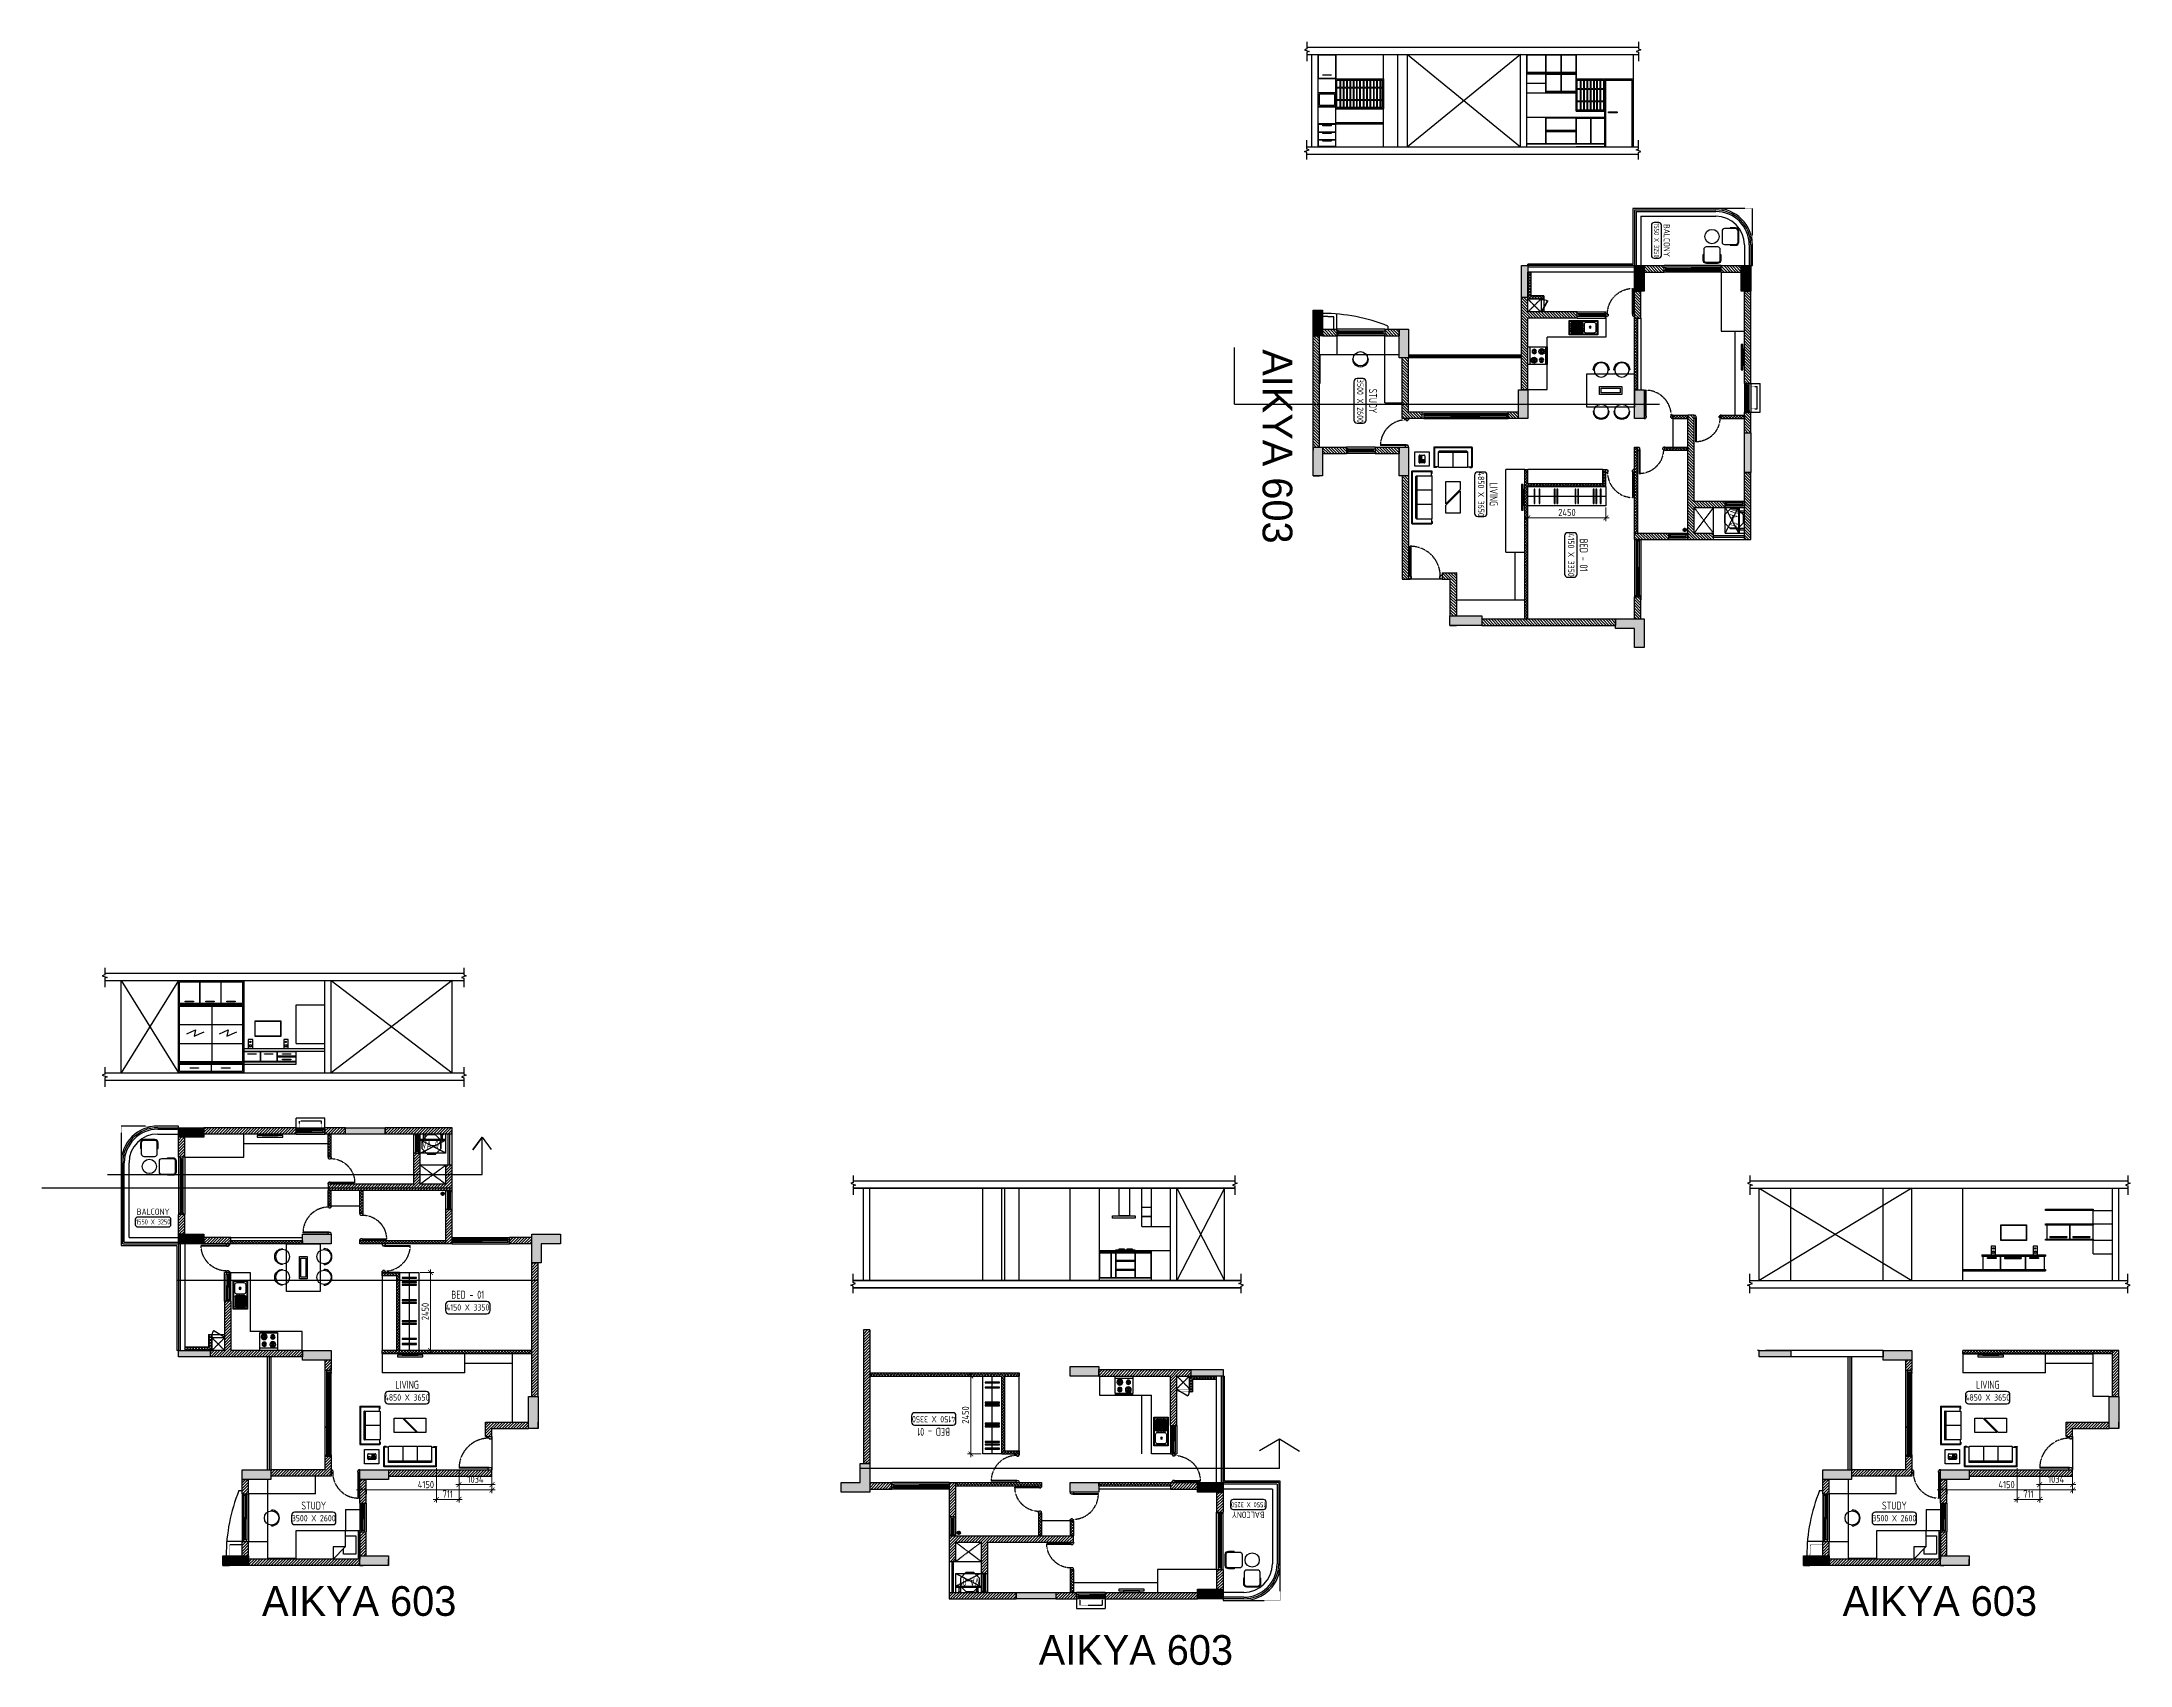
# Model space of a CAD drawing. Header units: millimetres. Extents: x -92307 to 258096, y -47434 to 112633.
# Drawn here: x -18993 to 46620, y 61631 to 112633 of the extents above; entities that cross this region are included whole.
import ezdxf
from ezdxf.enums import TextEntityAlignment as Align

# ---------------------------------------------------------------- set-up
doc = ezdxf.new("R2010")
doc.units = ezdxf.units.MM
doc.header["$LTSCALE"] = 10
doc.header["$PDMODE"] = 35
doc.header["$PDSIZE"] = 500
doc.linetypes.add('DASHED', pattern=[19.05, 12.7, -6.35])
doc.linetypes.add('HIDDEN', pattern=[9.525, 6.35, -3.175])
for name, color, linetype in [('A--BLOCKWALL-1', 9, 'Continuous'), ('A--BLOCKWALL-2', 2, 'Continuous'), ('A--BLOCKWALL-3', 3, 'Continuous'), ('A--BLOCKWALL-HATCH', 8, 'Continuous'), ('A--CONCRETE-1', 9, 'Continuous'), ('A--CONCRETE-HID', 9, 'HIDDEN'), ('A--DOWN', 34, 'Continuous'), ('A--FIXTURE-0', 8, 'Continuous'), ('A--FURNITURE-0', 253, 'Continuous'), ('A--FURNITURE-1', 9, 'Continuous'), ('A--GLAZING-0', 181, 'Continuous'), ('A--HANDRAIL-1', 9, 'Continuous'), ('A--HATCH-1', 8, 'Continuous'), ('A--SANITARY-0', 253, 'Continuous'), ('A--SHAFT-HIDDEN', 9, 'HIDDEN'), ('A--SPACENUMBER', 2, 'Continuous'), ('A--SPACENUMBER-1', 8, 'Continuous'), ('A--SPACEREF', 3, 'Continuous'), ('A--STELWRK-1', 9, 'Continuous'), ('A--Stucture', 9, 'Continuous'), ('A--TILING-1', 8, 'Continuous'), ('A--WINREF', 7, 'Continuous'), ('A--WINREF-1', 8, 'Continuous'), ('Typical floor Column Centre line$0$X-3rd Floor Column$0$A--COL250', 250, 'Continuous'), ('Typical floor Column Centre line$0$X-3rd Floor Column$0$A--CONCRETE-4', 4, 'Continuous')]:
    doc.layers.add(name, color=color, linetype=linetype)
doc.layers.add('A--STELWRK-2', color=2, linetype='Continuous', lineweight=25)
doc.styles.add('ISO', font='isocp2.shx', dxfattribs={"width": 0.8})
doc.dimstyles.new('A-DIM-100', dxfattribs={"dimscale": 100, "dimtxt": 2.25, "dimasz": 1.5, "dimexe": 1, "dimexo": 0.5, "dimgap": 0, "dimtad": 0, "dimdec": 0, "dimzin": 12, "dimdsep": 46, "dimtxsty": 'ISO', "dimblk": 'ARCHTICK', "dimcen": 1, "dimdle": 1, "dimclrd": 8, "dimclre": 8, "dimclrt": 256, "dimadec": 0, "dimazin": 3, "dimtfac": 1, "dimtdec": 0, "dimtmove": 1, "dimatfit": 2, "dimfxl": 1, "dimtvp": 0.75, "dimtolj": 1, "dimtzin": 12, "dimlwd": 18, "dimlwe": 18, "dimarcsym": 0})
pattern_1 = [(45, (0, 64618.19), (-44.90128, 44.90128), [])]
pattern_2 = [(45, (0, 64618.19), (-44.90128, 44.90128), []), (135, (0, 64618.19), (-44.90128, -44.90128), [])]
pattern_3 = [(225, (3418.83, 77616.97), (44.90128, -44.90128), [])]
pattern_4 = [(225, (3418.83, 77616.97), (44.90128, -44.90128), []), (315, (3418.83, 77616.97), (44.90128, 44.90128), [])]
pattern_5 = [(45, (49659.603, 64618.19), (-44.90128, 44.90128), [])]
pattern_6 = [(315, (20798.844, 90899.75), (44.90128, 44.90128), [])]
pattern_7 = [(315, (20798.844, 90899.75), (44.90128, 44.90128), []), (45, (20798.844, 90899.75), (-44.90128, 44.90128), [])]

msp = doc.modelspace()

# ---------------------------------------------------------------- texts
at = {"layer": 'A--SPACEREF'}
msp.add_text('AIKYA 603', height=933.32, rotation=270, dxfattribs=at).set_placement((19362.4, 102973.2))
for p in [(-12073.5, 63181.8), (37586.1, 63181.8), (12328.1, 61644.2)]:
    msp.add_text('AIKYA 603', height=933.32, dxfattribs=at).set_placement(p)

# ---------------------------------------------------------------- blocks, each defined once
blk = doc.blocks.new('A$C542B73FF')
at = {"layer": 'A--FURNITURE-0'}
for points in [[(-400, 50), (400, 50), (400, 100), (-400, 100)], [(-250, 0), (250, 0), (250, 50), (-250, 50)]]:
    blk.add_lwpolyline(points, close=True, dxfattribs=at)
blk = doc.blocks.new('A$C142A61D3')
at = {"linetype": 'Continuous'}
for p, q in [((-2000, -450), (-2000, 450)), ((-2000, 450), (0, 450)), ((-460, 450), (-460, -70)), ((-460, 275), (-130, 275)), ((-130, 275), (-130, -295)), ((-50, 450), (-50, -450)), ((0, 450), (0, -450)), ((0, -450), (-2000, -450)), ((-840, -450), (-460, -70)), ((-840, -70), (-840, -450)), ((-460, -70), (-840, -70)), ((-510, -295), (-510, -120)), ((-130, -295), (-510, -295))]:
    blk.add_line(p, q, dxfattribs=at)
blk = doc.blocks.new('A$C59C96D1E')
at = {"linetype": 'Continuous'}
for p, q in [((-2.7, 0), (2.7, 0)), ((-3.5, -9.1), (-3.5, -0.8)), ((-2.7, -1), (-2.7, -2.2)), ((-2.7, -8.8), (-2.7, -7.6)), ((2.7, -9.8), (-2.7, -9.8)), ((-2.3, -1.5), (-2.3, -8.4)), ((-0.8, -0.5), (-2.2, -0.5)), ((-0.8, -9.3), (-2.2, -9.3)), ((-1.8, -1), (-1.3, -1)), ((-1.8, -8.9), (-1.3, -8.9)), ((-0.8, -8.4), (-0.8, -1.5)), ((-0.3, -2.2), (-0.3, -1)), ((-0.3, -7.6), (-0.3, -8.8)), ((3.5, -0.8), (3.5, -9.1))]:
    blk.add_line(p, q, dxfattribs=at)
for points in [[(0.4, -5.9), (0.4, -5.4), (0.9, -5.4), (0.9, -5.9)], [(0.4, -6.5), (0.4, -6), (0.9, -6), (0.9, -6.5)], [(0.4, -7.1), (0.4, -6.6), (0.9, -6.6), (0.9, -7.1)], [(0.4, -7.7), (0.4, -7.2), (0.9, -7.2), (0.9, -7.7)], [(0.4, -8.3), (0.9, -8.3), (0.9, -7.8), (0.4, -7.8)], [(1, -5.9), (1, -5.4), (1.5, -5.4), (1.5, -5.9)], [(1, -6.5), (1, -6), (1.5, -6), (1.5, -6.5)], [(1, -7.1), (1, -6.6), (1.5, -6.6), (1.5, -7.1)], [(1, -7.7), (1, -7.2), (1.5, -7.2), (1.5, -7.7)], [(1, -8.3), (1.5, -8.3), (1.5, -7.8), (1, -7.8)], [(1.6, -5.9), (1.6, -5.4), (2.1, -5.4), (2.1, -5.9)], [(1.6, -6.5), (1.6, -6), (2.1, -6), (2.1, -6.5)], [(1.6, -7.1), (1.6, -6.6), (2.1, -6.6), (2.1, -7.1)], [(1.6, -7.7), (1.6, -7.2), (2.1, -7.2), (2.1, -7.7)], [(1.6, -8.3), (2.1, -8.3), (2.1, -7.8), (1.6, -7.8)], [(2.2, -5.9), (2.2, -5.4), (2.7, -5.4), (2.7, -5.9)], [(2.2, -6.5), (2.2, -6), (2.7, -6), (2.7, -6.5)], [(2.2, -7.1), (2.2, -6.6), (2.7, -6.6), (2.7, -7.1)], [(2.2, -7.7), (2.2, -7.2), (2.7, -7.2), (2.7, -7.7)], [(2.2, -8.3), (2.7, -8.3), (2.7, -7.8), (2.2, -7.8)]]:
    blk.add_lwpolyline(points, close=True)
for centre, radius, start, end in [((-2.7, -0.8), 0.75, 90, 180), ((2.7, -0.8), 0.75, 0, 90), ((-2.7, -9.1), 0.75, 180, 270), ((-2.2, -1), 0.5, 90, 180), ((-2.2, -2.2), 0.5, 180, 270), ((-2.2, -7.6), 0.5, 90, 180), ((-2.2, -8.8), 0.5, 180, 270), ((-1.8, -1.5), 0.5, 90, 180), ((-1.8, -8.4), 0.5, 180, 270), ((-1.3, -1.5), 0.5, 0, 90), ((-1.3, -8.4), 0.5, 270, 0), ((-0.8, -1), 0.5, 0, 90), ((-0.8, -2.2), 0.5, 270, 0), ((-0.8, -7.6), 0.5, 0, 90), ((-0.8, -8.8), 0.5, 270, 0), ((2.7, -9.1), 0.75, 270, 0)]:
    blk.add_arc(centre, radius, start, end, dxfattribs=at)
for centre, start, end in [((-30.2, -7.5), 358.28, 10.8919), ((27.2, -7.5), 169.1081, 181.72)]:
    blk.add_arc(centre, 28, start, end)
blk = doc.blocks.new('A$C6B576318')
at = {"layer": 'A--FURNITURE-0'}
for p, q in [((-975, 13), (-975, 736)), ((-888, 749), (-963, 749)), ((-963, 0), (963, 0)), ((-950, 38), (-950, 711)), ((-813, 724), (-938, 724)), ((-938, 25), (938, 25)), ((-875, 724), (-875, 736)), ((-800, 711), (-800, 736)), ((-800, 175), (-800, 711)), ((-800, 200), (800, 200)), ((-788, 749), (-279, 749)), ((-775, 150), (775, 150)), ((-267, 736), (-267, 200)), ((-254, 749), (254, 749)), ((267, 736), (267, 200)), ((279, 749), (788, 749)), ((800, 711), (800, 736)), ((800, 175), (800, 711)), ((813, 724), (938, 724)), ((875, 724), (875, 736)), ((888, 749), (963, 749)), ((950, 38), (950, 711)), ((975, 13), (975, 736))]:
    blk.add_line(p, q, dxfattribs=at)
for centre, radius, start, end in [((-963, 736), 12.5, 90, 180), ((-963, 13), 12.5, 180, 270), ((-938, 711), 12.5, 90, 180), ((-938, 38), 12.5, 180, 270), ((-888, 736), 12.5, 0, 90), ((-813, 711), 12.5, 0, 90), ((-788, 736), 12.5, 90, 180), ((-775, 175), 25, 180, 270), ((-279, 736), 12.5, 0, 90), ((-254, 736), 12.5, 90, 180), ((254, 736), 12.5, 0, 90), ((279, 736), 12.5, 90, 180), ((775, 175), 25, 270, 0), ((788, 736), 12.5, 0, 90), ((813, 711), 12.5, 90, 180), ((888, 736), 12.5, 90, 180), ((938, 711), 12.5, 0, 90), ((938, 38), 12.5, 270, 0), ((963, 736), 12.5, 0, 90), ((963, 13), 12.5, 270, 0)]:
    blk.add_arc(centre, radius, start, end, dxfattribs=at)
blk = doc.blocks.new('A$C337B3EF4')
for p, q in [((0, 225), (0, 250)), ((0, -250), (0, -225))]:
    blk.add_line(p, q)
blk.add_circle((0, 0), 225)
blk.add_arc((0, 0), 250, 270, 90)
blk = doc.blocks.new('A$C666E5324')
at = {"layer": 'A--FURNITURE-0'}
for points in [[(0, -525), (-1500, -525), (-1500, 525), (0, 525)], [(-400, -125), (-1100, -125), (-1100, 125), (-400, 125)], [(-450, -75), (-1050, -75), (-1050, 75), (-450, 75)]]:
    blk.add_lwpolyline(points, close=True, dxfattribs=at)
at = {"layer": 'A--FURNITURE-0', "xscale": -1, "rotation": 270.000000000004}
for p in [(-1050, 650), (-400, 650)]:
    blk.add_blockref('A$C337B3EF4', p, dxfattribs=at)
at = {"layer": 'A--FURNITURE-0', "rotation": 270.000000000004}
for p in [(-1050, -650), (-400, -650)]:
    blk.add_blockref('A$C337B3EF4', p, dxfattribs=at)
blk = doc.blocks.new('A$C383732B3')
for p, q in [((275, 250), (275, 275)), ((275, -250), (275, -275))]:
    blk.add_line(p, q)
blk.add_lwpolyline([(275, 275), (100, 275, 0.414214), (0, 175), (0, -175, 0.414214), (100, -275), (275, -275)], format="xyb")
blk.add_lwpolyline([(100, -250), (450, -250, 0.414214), (525, -175), (525, 175, 0.414214), (450, 250), (100, 250, 0.414214), (25, 175), (25, -175, 0.414214)], format="xyb", close=True)
blk = doc.blocks.new('A$C722A6C0C')
at = {"layer": 'A--DOWN'}
for p, q in [((0, -1450), (0, -50)), ((43, -1450), (43, -50)), ((57, -1450), (57, -93)), ((100, -50), (100, -1450))]:
    blk.add_line(p, q, dxfattribs=at)
for points in [[(100, -50), (0, -50), (0, 0), (100, 0)], [(100, -93), (57, -93), (57, -50), (100, -50)], [(43, -784), (0, -784), (0, -741), (43, -741)], [(100, -784), (57, -784), (57, -741), (100, -741)], [(43, -1450), (0, -1450), (0, -1407), (43, -1407)], [(100, -1450), (0, -1450), (0, -1500), (100, -1500)]]:
    blk.add_lwpolyline(points, close=True, dxfattribs=at)
at = {"layer": 'A--GLAZING-0'}
for p, q in [((72, -93), (72, -741)), ((86, -93), (86, -741)), ((14, -784), (14, -1407)), ((28, -784), (28, -1407))]:
    blk.add_line(p, q, dxfattribs=at)
blk = doc.blocks.new('A$C1CBF2325')
at = {"layer": 'A--DOWN'}
for p, q in [((100, 0), (0, 0)), ((0, 0), (0, -42)), ((100, 0), (100, -42)), ((25, -42), (0, -42)), ((25, -42), (25, -67)), ((75, -67), (25, -67)), ((75, -42), (75, -67)), ((75, -42), (100, -42)), ((79, -46), (79, -67)), ((79, -46), (886, -46)), ((79, -67), (886, -67)), ((886, -67), (886, -46)), ((25, -858), (0, -858)), ((0, -900), (0, -858)), ((100, -900), (0, -900)), ((75, -833), (25, -833)), ((25, -858), (25, -833)), ((75, -858), (75, -833)), ((75, -858), (100, -858)), ((100, -900), (100, -858))]:
    blk.add_line(p, q, dxfattribs=at)
at = {"layer": 'A--DOWN', "color": 8, "linetype": 'DASHED', "ltscale": 0.005}
blk.add_arc((79, -46), 807, 269.7319, 358.5291, dxfattribs=at)
blk = doc.blocks.new('A$C68464E93')
at = {"layer": 'A--BLOCKWALL-1'}
for p, q in [((600, 200), (0, 200)), ((600, 0), (0, 0))]:
    blk.add_line(p, q, dxfattribs=at)
at = {"layer": 'A--DOWN'}
for p, q in [((50, 150), (550, 150)), ((550, 50), (50, 50))]:
    blk.add_line(p, q, dxfattribs=at)
for points in [[(50, 50), (50, 150), (0, 150), (0, 50), (50, 50)], [(550, 50), (550, 150), (600, 150), (600, 50), (550, 50)]]:
    blk.add_lwpolyline(points, dxfattribs=at)
at = {"layer": 'A--GLAZING-0'}
for p, q in [((550, 107), (50, 107)), ((550, 93), (50, 93))]:
    blk.add_line(p, q, dxfattribs=at)
blk = doc.blocks.new('A$C613641B0')
at = {"layer": 'A--BLOCKWALL-1'}
for p, q in [((0, 0), (-1800, 0)), ((0, -200), (-1800, -200))]:
    blk.add_line(p, q, dxfattribs=at)
at = {"layer": 'A--DOWN'}
for p, q in [((-50, -50), (-1750, -50)), ((-1750, -93), (-93, -93)), ((-1750, -107), (-50, -107)), ((-1750, -150), (-50, -150))]:
    blk.add_line(p, q, dxfattribs=at)
for points in [[(-1750, -50), (-1750, -150), (-1800, -150), (-1800, -50)], [(-1750, -107), (-1750, -150), (-1707, -150), (-1707, -107)], [(-934, -50), (-934, -93), (-891, -93), (-891, -50)], [(-934, -107), (-934, -150), (-891, -150), (-891, -107)], [(-93, -50), (-93, -93), (-50, -93), (-50, -50)], [(-50, -50), (-50, -150), (0, -150), (0, -50)]]:
    blk.add_lwpolyline(points, close=True, dxfattribs=at)
at = {"layer": 'A--GLAZING-0'}
for p, q in [((-934, -122), (-1707, -122)), ((-934, -136), (-1707, -136)), ((-93, -64), (-891, -64)), ((-93, -78), (-891, -78))]:
    blk.add_line(p, q, dxfattribs=at)
blk = doc.blocks.new('A$C34D21E7E')
at = {"layer": 'A--DOWN'}
for p, q in [((-150, 2450), (-150, -150)), ((-110, 2450), (-110, -150)), ((-95, 2450), (-95, -150)), ((-55, -150), (-55, 2450)), ((-40, -150), (-40, 2450)), ((0, -150), (0, 2450))]:
    blk.add_line(p, q, dxfattribs=at)
for points in [[(-150, 2450), (0, 2450), (0, 2500), (-150, 2500)], [(-40, 2450), (0, 2450), (0, 2410), (-40, 2410)], [(-95, 1590), (-55, 1590), (-55, 1550), (-95, 1550)], [(-40, 1550), (0, 1550), (0, 1590), (-40, 1590)], [(-150, 740), (-110, 740), (-110, 700), (-150, 700)], [(-95, 700), (-55, 700), (-55, 740), (-95, 740)], [(-150, -150), (-110, -150), (-110, -110), (-150, -110)], [(-150, -150), (0, -150), (0, -200), (-150, -200)]]:
    blk.add_lwpolyline(points, close=True, dxfattribs=at)
at = {"layer": 'A--GLAZING-0'}
for p, q in [((-25, 1590), (-25, 2410)), ((-15, 1590), (-15, 2410)), ((-80, 740), (-80, 1550)), ((-70, 740), (-70, 1550)), ((-135, -110), (-135, 700)), ((-125, -110), (-125, 700))]:
    blk.add_line(p, q, dxfattribs=at)
blk = doc.blocks.new('A$C704305AF')
at = {"layer": 'A--SANITARY-0'}
for p, q in [((0, 0.064), (0, -0.064)), ((0.064, 0), (-0.064, 0))]:
    blk.add_line(p, q, dxfattribs=at)
for major_axis, start_param, end_param in [((0, 0.0508), 3.141593, 9.424778), ((0, 0.0381), 6.283185307145827, 12.56637061432541)]:
    blk.add_ellipse((0, 0), major_axis=major_axis, ratio=1, start_param=start_param, end_param=end_param, dxfattribs=at)
blk = doc.blocks.new('A$C35654C4B')
at = {"layer": 'A--BLOCKWALL-1'}
for p, q in [((-900, 200), (0, 200)), ((-900, 0), (0, 0))]:
    blk.add_line(p, q, dxfattribs=at)
at = {"layer": 'A--DOWN'}
for p, q in [((-50, 150), (-850, 150)), ((-50, 107), (-850, 107)), ((-850, 50), (-50, 50)), ((-50, 93), (-807, 93))]:
    blk.add_line(p, q, dxfattribs=at)
for points in [[(-850, 50), (-850, 150), (-900, 150), (-900, 50)], [(-807, 50), (-807, 93), (-850, 93), (-850, 50)], [(-416, 107), (-416, 150), (-459, 150), (-459, 107)], [(-416, 50), (-416, 93), (-459, 93), (-459, 50)], [(-50, 107), (-50, 150), (-93, 150), (-93, 107)], [(-50, 50), (-50, 150), (0, 150), (0, 50)]]:
    blk.add_lwpolyline(points, close=True, dxfattribs=at)
at = {"layer": 'A--GLAZING-0'}
for p, q in [((-807, 78), (-459, 78)), ((-807, 64), (-459, 64)), ((-416, 136), (-93, 136)), ((-416, 122), (-93, 122))]:
    blk.add_line(p, q, dxfattribs=at)
blk = doc.blocks.new('A$C06896976')
at = {"layer": 'A--FIXTURE-0'}
for p, q in [((0, 0.6), (-0.6, 0.6)), ((-0.6, 0.6), (-0.6, 0)), ((-0.6, 0), (0, 0)), ((-0.525, 0.6), (-0.525, 0)), ((0, 0), (0, 0.6)), ((0, 0.525), (0.025, 0.525)), ((0.025, 0.475), (0, 0.475)), ((0.025, 0.125), (0, 0.125)), ((0, 0.075), (0.025, 0.075)), ((0.05, 0.6), (0.025, 0.6)), ((0.025, 0.6), (0.025, 0)), ((0.025, 0), (0.05, 0)), ((0.05, 0), (0.05, 0.6))]:
    blk.add_line(p, q, dxfattribs=at)
for centre, major_axis, start_param, end_param in [((-0.394, 0.446), (0.0707, 0.0707), 0.785398, 7.068583), ((-0.394, 0.446), (0.053, 0.053), 0.785398, 7.068583), ((-0.386, 0.154), (0.053, -0.053), -0.785398, 5.497787), ((-0.394, 0.446), (0.0354, 0.0354), 0.785398, 7.068583), ((-0.386, 0.154), (0.0354, -0.0354), -0.785398, 5.497787), ((-0.394, 0.446), (0.0177, 0.0177), 0.785398, 7.068583), ((-0.386, 0.154), (-0.0177, -0.0177), 0.785398, 7.068583), ((-0.131, 0.154), (-0.0707, -0.0707), 0.785398, 7.068583), ((-0.139, 0.446), (-0.053, 0.053), -0.785398, 5.497787), ((-0.131, 0.154), (-0.053, -0.053), 0.785398, 7.068583), ((-0.139, 0.446), (-0.0354, 0.0354), -0.785398, 5.497787), ((-0.131, 0.154), (-0.0354, -0.0354), 0.785398, 7.068583), ((-0.139, 0.446), (0.0177, 0.0177), 0.785398, 7.068583), ((-0.131, 0.154), (-0.0177, -0.0177), 0.785398, 7.068583)]:
    blk.add_ellipse(centre, major_axis=major_axis, ratio=1, start_param=start_param, end_param=end_param, dxfattribs=at)
blk = doc.blocks.new('A$C321E12B3')
at = {"layer": 'A--SANITARY-0', "ltscale": 5}
for p, q in [((-0.9, 0.45), (0, 0.45)), ((-0.9, 0), (-0.9, 0.45)), ((0, 0), (-0.9, 0)), ((-0.879, 0.055), (-0.879, 0.395)), ((-0.845, 0.429), (-0.055, 0.429)), ((-0.055, 0.021), (-0.845, 0.021)), ((-0.837, 0.118), (-0.837, 0.332)), ((-0.774, 0.395), (-0.54, 0.395)), ((-0.54, 0.055), (-0.774, 0.055)), ((-0.477, 0.332), (-0.477, 0.118)), ((-0.443, 0.335), (-0.443, 0.348)), ((-0.443, 0.293), (-0.443, 0.306)), ((-0.443, 0.246), (-0.443, 0.259)), ((-0.443, 0.204), (-0.443, 0.191)), ((-0.443, 0.157), (-0.443, 0.144)), ((-0.443, 0.115), (-0.443, 0.102)), ((-0.439, 0.352), (-0.059, 0.352)), ((-0.059, 0.331), (-0.439, 0.331)), ((-0.439, 0.31), (-0.059, 0.31)), ((-0.059, 0.289), (-0.439, 0.289)), ((-0.439, 0.263), (-0.059, 0.263)), ((-0.059, 0.242), (-0.439, 0.242)), ((-0.059, 0.208), (-0.439, 0.208)), ((-0.439, 0.187), (-0.059, 0.187)), ((-0.059, 0.161), (-0.439, 0.161)), ((-0.439, 0.14), (-0.059, 0.14)), ((-0.059, 0.119), (-0.439, 0.119)), ((-0.439, 0.098), (-0.059, 0.098)), ((-0.063, 0.373), (-0.435, 0.373)), ((-0.063, 0.077), (-0.435, 0.077)), ((-0.404, 0.394), (-0.094, 0.394)), ((-0.404, 0.056), (-0.094, 0.056)), ((-0.055, 0.348), (-0.055, 0.335)), ((-0.055, 0.306), (-0.055, 0.293)), ((-0.055, 0.259), (-0.055, 0.246)), ((-0.055, 0.191), (-0.055, 0.204)), ((-0.055, 0.144), (-0.055, 0.157)), ((-0.055, 0.102), (-0.055, 0.115)), ((-0.021, 0.395), (-0.021, 0.055)), ((0, 0.45), (0, 0))]:
    blk.add_line(p, q, dxfattribs=at)
at = {"layer": 'A--SANITARY-0'}
blk.add_line((-0.9, 0.45), (0, 0.45), dxfattribs=at)
at = {"layer": 'A--SANITARY-0', "ltscale": 5, "extrusion": (0, 0, -1)}
for centre, major_axis, start_param, end_param in [((-0.845, 0.395), (-0.0238, 0.0238), 5.497787, 7.068583), ((-0.845, 0.055), (0.0238, 0.0238), 2.356194, 3.926991), ((-0.774, 0.332), (0.0446, 0.0446), 3.926991, 5.497787), ((-0.774, 0.118), (-0.0446, 0.0446), 3.926991, 5.497787), ((-0.657, 0.214), (0.0223, 0.0223), 0.785398, 7.068583), ((-0.657, 0.214), (0.0112, 0.0112), 0.785398, 7.068583), ((-0.657, 0.214), (0.00743, 0.00743), 0.785398, 7.068583), ((-0.54, 0.332), (0.0446, 0.0446), -0.785398, 0.785398), ((-0.54, 0.118), (-0.0446, 0.0446), 2.356194, 3.926991), ((-0.439, 0.348), (0.00297, 0.00297), 3.926991, 5.497787), ((-0.439, 0.335), (-0.00297, 0.00297), 3.926991, 5.497787), ((-0.439, 0.306), (-0.00297, 0.00297), 5.497787, 7.068583), ((-0.439, 0.293), (-0.00297, 0.00297), 3.926991, 5.497787), ((-0.439, 0.204), (0.00297, 0.00297), 3.926991, 5.497787), ((-0.439, 0.191), (-0.00297, 0.00297), 3.926991, 5.497787), ((-0.439, 0.157), (0.00297, 0.00297), 3.926991, 5.497787), ((-0.439, 0.144), (0.00297, 0.00297), 2.356194, 3.926991), ((-0.439, 0.115), (0.00297, 0.00297), 3.926991, 5.497787), ((-0.439, 0.102), (0.00297, 0.00297), 2.356194, 3.926991), ((-0.393, 0.345), (-0.0357, 0.0357), 6.090163, 6.844508), ((-0.393, 0.105), (-0.0357, 0.0357), 4.151066, 4.905412), ((-0.105, 0.345), (-0.0357, 0.0357), 1.009473, 1.763819), ((-0.105, 0.105), (-0.0357, 0.0357), 2.94857, 3.702916), ((-0.059, 0.348), (0.00297, 0.00297), -0.785398, 0.785398), ((-0.059, 0.335), (-0.00297, 0.00297), 2.356194, 3.926991), ((-0.059, 0.306), (0.00297, 0.00297), -0.785398, 0.785398), ((-0.059, 0.293), (-0.00297, 0.00297), 2.356194, 3.926991), ((-0.059, 0.204), (0.00297, 0.00297), -0.785398, 0.785398), ((-0.059, 0.191), (-0.00297, 0.00297), 2.356194, 3.926991), ((-0.059, 0.157), (0.00297, 0.00297), -0.785398, 0.785398), ((-0.059, 0.144), (-0.00297, 0.00297), 2.356194, 3.926991), ((-0.059, 0.115), (0.00297, 0.00297), -0.785398, 0.785398), ((-0.059, 0.102), (-0.00297, 0.00297), 2.356194, 3.926991), ((-0.055, 0.395), (-0.0238, 0.0238), 0.785398, 2.356194), ((-0.055, 0.055), (-0.0238, 0.0238), 2.356194, 3.926991)]:
    blk.add_ellipse(centre, major_axis=major_axis, ratio=1, start_param=start_param, end_param=end_param, dxfattribs=at)
at = {"layer": 'A--SANITARY-0', "ltscale": 5}
for centre, major_axis, start_param, end_param in [((-0.439, 0.259), (-0.00297, -0.00297), 3.926991, 5.497787), ((-0.439, 0.246), (0.00297, -0.00297), 3.926991, 5.497787), ((-0.059, 0.259), (-0.00297, -0.00297), 2.356194, 3.926991), ((-0.059, 0.246), (0.00297, -0.00297), -0.785398, 0.785398)]:
    blk.add_ellipse(centre, major_axis=major_axis, ratio=1, start_param=start_param, end_param=end_param, dxfattribs=at)
blk = doc.blocks.new('SPACE')
at = {"layer": 'A--SPACENUMBER-1'}
blk.add_lwpolyline([(-600, 0), (600, 0, 0.414213562), (700, 100), (700, 288.5, 0.414213562), (600, 388.5), (-600, 388.5, 0.414213562), (-700, 288.5), (-700, 100, 0.414213562), (-600, 0, -0.052514465)], format="xyb", dxfattribs=at)
at = {"layer": 'A--SPACENUMBER', "style": 'ISO', "width": 0.8, "flags": 4}
blk.add_attdef('01', text='', height=250, dxfattribs=at).set_placement((0.455, 202.41), align=Align.MIDDLE)
at = {"layer": 'A--SPACEREF', "style": 'ISO', "width": 0.8, "flags": 4}
blk.add_attdef('S', text='', height=300, dxfattribs=at).set_placement((1.35, 474.975), align=Align.CENTER)
blk = doc.blocks.new('AL-OP')
at = {"layer": 'A--WINREF-1'}
blk.add_lwpolyline([(-124, 300), (-300, 124), (-300, -124), (-124, -300), (124, -300), (300, -124), (300, 124), (124, 300)], close=True, dxfattribs=at)
at = {"layer": 'A--WINREF', "style": 'ISO', "width": 0.6}
blk.add_attdef('AL-OP', text='', height=250, dxfattribs=at).set_placement((3, -5), align=Align.MIDDLE)
blk = doc.blocks.new('A$C3A434446')
at = {"layer": 'A--STELWRK-1', "color": 1}
for p, q in [((15, 939), (115, 939)), ((15, 909), (115, 909)), ((110, 939), (110, 1089)), ((155, 939), (665, 939)), ((155, 909), (665, 909)), ((160, 939), (160, 1089)), ((660, 939), (660, 1089)), ((705, 939), (805, 939)), ((705, 909), (805, 909)), ((710, 939), (710, 1089))]:
    blk.add_line(p, q, dxfattribs=at)
at = {"layer": 'A--STELWRK-1'}
for points in [[(15, 899), (10, 899), (10, 949), (15, 949)], [(85, 1099), (85, 1089), (185, 1089), (185, 1099)], [(635, 1099), (635, 1089), (735, 1089), (735, 1099)], [(805, 899), (810, 899), (810, 949), (805, 949)]]:
    blk.add_lwpolyline(points, close=True, dxfattribs=at)
at = {"layer": 'A--STELWRK-2'}
for centre, radius in [((135, 924), 25), ((135, 924), 22), ((685, 924), 25), ((685, 924), 22)]:
    blk.add_circle(centre, radius, dxfattribs=at)
blk = doc.blocks.new('A$C4DFF75E1')
at = {"layer": 'A--DOWN'}
for p, q in [((9, 25), (0, 25)), ((0, 25), (0, 0)), ((0, 0), (12, 0)), ((9, 15, 0), (9, 25, 0)), ((12, 15, 0), (9, 15, 0)), ((12, 15, 0), (12, 0, 0)), ((12, 15, 0), (12, 0, 0)), ((12, 0), (12, 15)), ((438, 15, 0), (438, 0, 0)), ((438, 15, 0), (438, 0, 0)), ((438, 15, 0), (441, 15, 0)), ((438, 0), (438, 15)), ((450, 0), (438, 0)), ((441, 15, 0), (441, 25, 0)), ((441, 25), (450, 25)), ((450, 25), (450, 0))]:
    blk.add_line(p, q, dxfattribs=at)
blk.add_lwpolyline([(14, 18), (388, 234), (385, 240), (11, 24)], close=True, dxfattribs=at)
blk.add_circle((10, 24, 0), 0.781, dxfattribs=at)
at = {"layer": 'A--DOWN', "color": 8, "linetype": 'DASHED', "ltscale": 0.003}
blk.add_arc((-37, 15, 0), 478, 0, 27.29356, dxfattribs=at)
blk = doc.blocks.new('_ArchTick')
at = {"color": 0, "const_width": 0.15}
blk.add_lwpolyline([(-0.5, -0.5), (0.5, 0.5)], dxfattribs=at)
blk = doc.blocks.new('*D376')
at = {"color": 8, "lineweight": 18}
for p, q in [((-7100, 73968), (-6678, 73968)), ((-6778, 74068), (-6778, 71418)), ((-7100, 71518), (-6678, 71518))]:
    blk.add_line(p, q, dxfattribs=at)
at = {"layer": 'Defpoints', "color": 0}
for p in [(-7150, 73968), (-7150, 71518), (-6778, 71518)]:
    blk.add_point(p, dxfattribs=at)
at = {"color": 8, "lineweight": 18, "xscale": 150, "yscale": 150, "zscale": 150}
for p, rotation in [((-6778, 73968), 90), ((-6778, 71518), 270)]:
    blk.add_blockref('_ArchTick', p, dxfattribs=dict(at, rotation=rotation))
at = {"insert": (-6946, 72743), "char_height": 225, "attachment_point": 5, "rotation": 90, "style": 'ISO'}
blk.add_mtext('\\A1;2450', dxfattribs=at)
blk = doc.blocks.new('*D377')
at = {"color": 8, "lineweight": 18}
for p, q in [((-9000, 67718), (-9000, 67037)), ((-4850, 67718), (-4850, 67037)), ((-4750, 67137), (-9100, 67137))]:
    blk.add_line(p, q, dxfattribs=at)
at = {"layer": 'Defpoints', "color": 0}
for p in [(-9000, 67768), (-4850, 67768), (-9000, 67137)]:
    blk.add_point(p, dxfattribs=at)
at = {"color": 8, "lineweight": 18, "xscale": 150, "yscale": 150, "zscale": 150, "rotation": 180}
blk.add_blockref('_ArchTick', (-9000, 67137), dxfattribs=at)
at = {"color": 8, "lineweight": 18, "xscale": 150, "yscale": 150, "zscale": 150}
blk.add_blockref('_ArchTick', (-4850, 67137), dxfattribs=at)
at = {"insert": (-6925, 67306), "char_height": 225, "attachment_point": 5, "style": 'ISO'}
blk.add_mtext('\\A1;4150', dxfattribs=at)
blk = doc.blocks.new('*D378')
at = {"color": 8, "lineweight": 18}
for p, q in [((-5884, 67767), (-5884, 67206)), ((-4850, 67767), (-4850, 67206)), ((-4750, 67306), (-5984, 67306))]:
    blk.add_line(p, q, dxfattribs=at)
at = {"layer": 'Defpoints', "color": 0}
for p in [(-5884, 67817), (-4850, 67817), (-5884, 67306)]:
    blk.add_point(p, dxfattribs=at)
at = {"color": 8, "lineweight": 18, "xscale": 150, "yscale": 150, "zscale": 150, "rotation": 180}
blk.add_blockref('_ArchTick', (-5884, 67306), dxfattribs=at)
at = {"color": 8, "lineweight": 18, "xscale": 150, "yscale": 150, "zscale": 150}
blk.add_blockref('_ArchTick', (-4850, 67306), dxfattribs=at)
at = {"insert": (-5367, 67475), "char_height": 225, "attachment_point": 5, "style": 'ISO'}
blk.add_mtext('\\A1;1034', dxfattribs=at)
blk = doc.blocks.new('*D379')
at = {"color": 8, "lineweight": 18}
for p, q in [((-6594, 67824), (-6594, 66740)), ((-5884, 67784), (-5884, 66740)), ((-6694, 66840), (-5784, 66840))]:
    blk.add_line(p, q, dxfattribs=at)
at = {"layer": 'Defpoints', "color": 0}
for p in [(-6594, 67874), (-5884, 67834), (-5884, 66840)]:
    blk.add_point(p, dxfattribs=at)
at = {"color": 8, "lineweight": 18, "xscale": 150, "yscale": 150, "zscale": 150, "rotation": 180}
blk.add_blockref('_ArchTick', (-6594, 66840), dxfattribs=at)
at = {"color": 8, "lineweight": 18, "xscale": 150, "yscale": 150, "zscale": 150}
blk.add_blockref('_ArchTick', (-5884, 66840), dxfattribs=at)
at = {"insert": (-6239, 67009), "char_height": 225, "attachment_point": 5, "style": 'ISO'}
blk.add_mtext('\\A1;711', dxfattribs=at)
blk = doc.blocks.new('A$C64853205')
at = {"layer": 'A--FURNITURE-0'}
for p, q in [((-708, 13), (-708, 736)), ((-621, 749), (-696, 749)), ((-696, 0), (696, 0)), ((-683, 38), (-683, 711)), ((-546, 724), (-671, 724)), ((-671, 25), (671, 25)), ((-608, 724), (-608, 736)), ((-533, 711), (-533, 736)), ((-533, 175), (-533, 711)), ((-533, 200), (533, 200)), ((-521, 749), (-12, 749)), ((-508, 150), (508, 150)), ((0, 736), (0, 200)), ((13, 749), (521, 749)), ((533, 736), (533, 175)), ((546, 724), (671, 724)), ((608, 724), (608, 736)), ((621, 749), (696, 749)), ((683, 38), (683, 711)), ((708, 13), (708, 736))]:
    blk.add_line(p, q, dxfattribs=at)
for centre, radius, start, end in [((-696, 736), 12.5, 90, 180), ((-696, 13), 12.5, 180, 270), ((-671, 711), 12.5, 90, 180), ((-671, 38), 12.5, 180, 270), ((-621, 736), 12.5, 0, 90), ((-546, 711), 12.5, 0, 90), ((-521, 736), 12.5, 90, 180), ((-508, 175), 25, 180, 270), ((-12, 736), 12.5, 0, 90), ((13, 736), 12.5, 90, 180), ((508, 175), 25, 270, 0), ((521, 736), 12.5, 0, 90), ((546, 711), 12.5, 90, 180), ((621, 736), 12.5, 90, 180), ((671, 711), 12.5, 0, 90), ((671, 38), 12.5, 270, 0), ((696, 736), 12.5, 0, 90), ((696, 13), 12.5, 270, 0)]:
    blk.add_arc(centre, radius, start, end, dxfattribs=at)
blk = doc.blocks.new('*D380')
at = {"color": 8, "lineweight": 18}
for p, q in [((10519, 70717), (10096, 70717)), ((10196, 68167), (10196, 70817)), ((10519, 68267), (10096, 68267))]:
    blk.add_line(p, q, dxfattribs=at)
at = {"layer": 'Defpoints', "color": 0}
for p in [(10196, 70717), (10569, 70717), (10569, 68267)]:
    blk.add_point(p, dxfattribs=at)
at = {"color": 8, "lineweight": 18, "xscale": 150, "yscale": 150, "zscale": 150}
for p, rotation in [((10196, 70717), 90), ((10196, 68267), 270)]:
    blk.add_blockref('_ArchTick', p, dxfattribs=dict(at, rotation=rotation))
at = {"insert": (10028, 69492), "char_height": 225, "attachment_point": 5, "rotation": 90, "style": 'ISO'}
blk.add_mtext('\\A1;2450', dxfattribs=at)
blk = doc.blocks.new('*D381')
at = {"color": 8, "lineweight": 18}
for p, q in [((40660, 67718), (40660, 67037)), ((44810, 67718), (44810, 67037)), ((44910, 67137), (40560, 67137))]:
    blk.add_line(p, q, dxfattribs=at)
at = {"layer": 'Defpoints', "color": 0}
for p in [(40660, 67768), (44810, 67768), (40660, 67137)]:
    blk.add_point(p, dxfattribs=at)
at = {"color": 8, "lineweight": 18, "xscale": 150, "yscale": 150, "zscale": 150, "rotation": 180}
blk.add_blockref('_ArchTick', (40660, 67137), dxfattribs=at)
at = {"color": 8, "lineweight": 18, "xscale": 150, "yscale": 150, "zscale": 150}
blk.add_blockref('_ArchTick', (44810, 67137), dxfattribs=at)
at = {"insert": (42735, 67306), "char_height": 225, "attachment_point": 5, "style": 'ISO'}
blk.add_mtext('\\A1;4150', dxfattribs=at)
blk = doc.blocks.new('*D382')
at = {"color": 8, "lineweight": 18}
for p, q in [((43776, 67767), (43776, 67206)), ((44810, 67767), (44810, 67206)), ((44910, 67306), (43676, 67306))]:
    blk.add_line(p, q, dxfattribs=at)
at = {"layer": 'Defpoints', "color": 0}
for p in [(43776, 67817), (44810, 67817), (43776, 67306)]:
    blk.add_point(p, dxfattribs=at)
at = {"color": 8, "lineweight": 18, "xscale": 150, "yscale": 150, "zscale": 150, "rotation": 180}
blk.add_blockref('_ArchTick', (43776, 67306), dxfattribs=at)
at = {"color": 8, "lineweight": 18, "xscale": 150, "yscale": 150, "zscale": 150}
blk.add_blockref('_ArchTick', (44810, 67306), dxfattribs=at)
at = {"insert": (44293, 67475), "char_height": 225, "attachment_point": 5, "style": 'ISO'}
blk.add_mtext('\\A1;1034', dxfattribs=at)
blk = doc.blocks.new('*D383')
at = {"color": 8, "lineweight": 18}
for p, q in [((43065, 67824), (43065, 66740)), ((43776, 67784), (43776, 66740)), ((42965, 66840), (43876, 66840))]:
    blk.add_line(p, q, dxfattribs=at)
at = {"layer": 'Defpoints', "color": 0}
for p in [(43065, 67874), (43776, 67834), (43776, 66840)]:
    blk.add_point(p, dxfattribs=at)
at = {"color": 8, "lineweight": 18, "xscale": 150, "yscale": 150, "zscale": 150, "rotation": 180}
blk.add_blockref('_ArchTick', (43065, 66840), dxfattribs=at)
at = {"color": 8, "lineweight": 18, "xscale": 150, "yscale": 150, "zscale": 150}
blk.add_blockref('_ArchTick', (43776, 66840), dxfattribs=at)
at = {"insert": (43421, 67009), "char_height": 225, "attachment_point": 5, "style": 'ISO'}
blk.add_mtext('\\A1;711', dxfattribs=at)
blk = doc.blocks.new('*D384')
at = {"color": 8, "lineweight": 18}
for p, q in [((27699, 98000), (27699, 97577)), ((30149, 98000), (30149, 97577)), ((30249, 97677), (27599, 97677))]:
    blk.add_line(p, q, dxfattribs=at)
at = {"layer": 'Defpoints', "color": 0}
for p in [(27699, 98050), (30149, 98050), (27699, 97677)]:
    blk.add_point(p, dxfattribs=at)
at = {"color": 8, "lineweight": 18, "xscale": 150, "yscale": 150, "zscale": 150, "rotation": 180}
blk.add_blockref('_ArchTick', (27699, 97677), dxfattribs=at)
at = {"color": 8, "lineweight": 18, "xscale": 150, "yscale": 150, "zscale": 150}
blk.add_blockref('_ArchTick', (30149, 97677), dxfattribs=at)
at = {"insert": (28924, 97846), "char_height": 225, "attachment_point": 5, "style": 'ISO'}
blk.add_mtext('\\A1;2450', dxfattribs=at)

# ---------------------------------------------------------------- dimensions: what is measured, and where the dimension line sits
for base, p1, p2, picture, middle in [((27698.8, 97677.4), (30148.8, 98049.7), (27698.8, 98049.7), '*D384', (28923.8, 97846.2)), ((-9000, 67137.5), (-4850, 67768.2), (-9000, 67768.2), '*D377', (-6925, 67306.2)), ((-5883.6578, 66839.8244), (-6594.1934, 67874.4261), (-5883.6578, 67834.2295), '*D379', (-6238.9256, 67008.5744)), ((-5883.7, 67305.8), (-4850, 67817.2), (-5883.7, 67817.2), '*D378', (-5366.8, 67474.5)), ((40659.6, 67137.5), (44809.6, 67768.2), (40659.6, 67768.2), '*D381', (42734.6, 67306.2)), ((43775.9454, 66839.8244), (43065.4098, 67874.4261), (43775.9454, 67834.2295), '*D383', (43420.6776, 67008.5744)), ((43775.9, 67305.8), (44809.6, 67817.2), (43775.9, 67817.2), '*D382', (44292.8, 67474.5))]:
    dim = msp.add_linear_dim(base=base, p1=p1, p2=p2, dimstyle='A-DIM-100', override={"dimfxl": 0.18})
    dim.commit()
    dim.dimension.update_dxf_attribs({"geometry": picture, "text_midpoint": middle})
for base, p1, p2, angle, picture, middle in [((-6777.7, 71518.2), (-7150, 73968.2), (-7150, 71518.2), 90, '*D376', (-6946.4, 72743.2)), ((10196.5, 70717), (10568.8, 68267), (10568.8, 70717), 270, '*D380', (10027.7, 69492))]:
    dim = msp.add_linear_dim(base=base, p1=p1, p2=p2, angle=angle, dimstyle='A-DIM-100', override={"dimfxl": 0.18})
    dim.commit()
    dim.dimension.update_dxf_attribs({"geometry": picture, "text_midpoint": middle})

# ---------------------------------------------------------------- hatches: boundary and pattern name
at = {"layer": 'A--BLOCKWALL-HATCH'}
h = msp.add_hatch(dxfattribs=at)
h.set_pattern_fill('ANSI37', color=256, scale=20, angle=-90, style=0)
h.set_pattern_definition([(315, (20798.844, 90899.75), (44.90128, 44.90128), []), (45, (20798.844, 90899.75), (-44.90128, 44.90128), [])])
h.paths.add_polyline_path([(27698.8, 104549.7), (28198.8, 104549.7), (28198.8, 104649.7), (27798.8, 104649.7), (27798.8, 105399.7), (27698.8, 105399.7)])
h = msp.add_hatch(dxfattribs=at)
h.set_pattern_fill('ANSI37', color=256, scale=20, angle=-90, style=0)
h.set_pattern_definition(pattern_7)
h.paths.add_polyline_path([(31048.8, 101699.7), (31048.8, 103949.7), (31148.8, 103949.7), (31148.8, 101699.7)])
h = msp.add_hatch(dxfattribs=at)
h.set_pattern_fill('ANSI37', color=256, scale=20, angle=-90, style=0)
h.set_pattern_definition(pattern_7)
h.paths.add_polyline_path([(32723.8, 100899.7), (32723.8, 100799.7), (32248.8, 100799.7), (32248.8, 100899.7)])
h = msp.add_hatch(dxfattribs=at)
h.set_pattern_fill('ANSI37', color=256, scale=20, angle=-90, style=0)
h.set_pattern_definition(pattern_7)
h.paths.add_polyline_path([(34498.8, 100899.7), (34498.8, 100799.7), (33773.8, 100799.7), (33773.8, 100899.7)])
h = msp.add_hatch(dxfattribs=at)
h.set_pattern_fill('ANSI37', color=256, scale=20, angle=-90, style=0)
h.set_pattern_definition(pattern_7)
h.paths.add_polyline_path([(31048.8, 97199.7), (31048.8, 99899.7), (31148.8, 99899.7), (31148.8, 97199.7)])
h = msp.add_hatch(dxfattribs=at)
h.set_pattern_fill('ANSI37', color=256, scale=20, angle=-90, style=0)
h.set_pattern_definition(pattern_7)
h.paths.add_polyline_path([(32723.8, 99899.7), (32723.8, 99799.7), (31998.8, 99799.7), (31998.8, 99899.7)])
h = msp.add_hatch(dxfattribs=at)
h.set_pattern_fill('ANSI37', color=256, scale=20, angle=-90, style=0)
h.set_pattern_definition(pattern_7)
h.paths.add_polyline_path([(28923.8, 98749.7), (28823.8, 98749.7), (27698.8, 98749.7), (27698.8, 99199.7), (27598.8, 99199.7), (27598.8, 94499.7), (27698.8, 94499.7), (27698.8, 98649.7), (30148.8, 98649.7), (30148.8, 99199.7), (30048.8, 99199.7), (30048.8, 98749.7)])
h = msp.add_hatch(dxfattribs=at)
h.set_pattern_fill('ANSI37', color=256, scale=20, style=0)
h.set_pattern_definition(pattern_2)
h.paths.add_polyline_path([(-10000, 78318.2), (-9900, 78318.2), (-9900, 77593.2), (-10000, 77593.2)])
h = msp.add_hatch(dxfattribs=at)
h.set_pattern_fill('ANSI37', color=256, scale=20, style=0)
h.set_pattern_definition(pattern_2)
h.paths.add_polyline_path([(-10000, 76543.2), (-9900, 76543.2), (-9900, 76068.2), (-10000, 76068.2)])
h = msp.add_hatch(dxfattribs=at)
h.set_pattern_fill('ANSI37', color=256, scale=20, style=0)
h.set_pattern_definition(pattern_2)
h.paths.add_polyline_path([(-9000, 76543.2), (-8900, 76543.2), (-8900, 75818.2), (-9000, 75818.2)])
h = msp.add_hatch(dxfattribs=at)
h.set_pattern_fill('ANSI37', color=256, scale=20, style=0)
h.set_pattern_definition(pattern_2)
h.paths.add_polyline_path([(-10800, 74868.2), (-13050, 74868.2), (-13050, 74968.2), (-10800, 74968.2)])
h = msp.add_hatch(dxfattribs=at)
h.set_pattern_fill('ANSI37', color=256, scale=20, style=0)
h.set_pattern_definition(pattern_2)
h.paths.add_polyline_path([(-6300, 74868.2), (-9000, 74868.2), (-9000, 74968.2), (-6300, 74968.2)])
h = msp.add_hatch(dxfattribs=at)
h.set_pattern_fill('ANSI37', color=256, scale=20, style=0)
h.set_pattern_definition(pattern_2)
h.paths.add_polyline_path([(-7850, 72743.2), (-7850, 72643.2), (-7850, 71518.2), (-8300, 71518.2), (-8300, 71418.2), (-3600, 71418.2), (-3600, 71518.2), (-7750, 71518.2), (-7750, 73968.2), (-8300, 73968.2), (-8300, 73868.2), (-7850, 73868.2)])
h = msp.add_hatch(dxfattribs=at)
h.set_pattern_fill('ANSI37', color=256, scale=20, style=0)
h.set_pattern_definition([(45, (-1e-08, 64618.19), (-44.90128, 44.90128), []), (135, (-1e-08, 64618.19), (-44.90128, -44.90128), [])])
h.paths.add_polyline_path([(-13650, 71518.2), (-13650, 72018.2), (-13750, 72018.2), (-13750, 71618.2), (-14500, 71618.2), (-14500, 71518.2)])
h = msp.add_hatch(dxfattribs=at)
h.set_pattern_fill('ANSI37', color=256, scale=20, style=0)
h.set_pattern_definition([(45, (49659.603, 64618.19), (-44.90128, 44.90128), []), (135, (49659.603, 64618.19), (-44.90128, -44.90128), [])])
h.paths.add_polyline_path([(46059.6, 71518.2), (41359.6, 71518.2), (41359.6, 71418.2), (46059.6, 71418.2)])
h = msp.add_hatch(dxfattribs=at)
h.set_pattern_fill('ANSI37', color=256, scale=20, angle=180, style=0)
h.set_pattern_definition(pattern_4)
h.paths.add_polyline_path([(11268.8, 69492), (11268.8, 69592), (11268.8, 70717), (11718.8, 70717), (11718.8, 70817), (7018.8, 70817), (7018.8, 70717), (11168.8, 70717), (11168.8, 68267), (11718.8, 68267), (11718.8, 68367), (11268.8, 68367)])
h = msp.add_hatch(dxfattribs=at)
h.set_pattern_fill('ANSI37', color=256, scale=20, angle=180, style=0)
h.set_pattern_definition([(225, (3418.83, 77616.97), (44.90128, -44.90128), []), (315, (3418.83, 77616.97), (44.90128, 44.90128), [])])
h.paths.add_polyline_path([(17068.8, 70717), (17068.8, 70217), (17168.8, 70217), (17168.8, 70617), (17918.8, 70617), (17918.8, 70717)])
h = msp.add_hatch(dxfattribs=at)
h.set_pattern_fill('ANSI37', color=256, scale=20, angle=180, style=0)
h.set_pattern_definition(pattern_4)
h.paths.add_polyline_path([(9718.8, 67367), (12418.8, 67367), (12418.8, 67267), (9718.8, 67267)])
h = msp.add_hatch(dxfattribs=at)
h.set_pattern_fill('ANSI37', color=256, scale=20, angle=180, style=0)
h.set_pattern_definition(pattern_4)
h.paths.add_polyline_path([(14218.8, 67367), (16468.8, 67367), (16468.8, 67267), (14218.8, 67267)])
h = msp.add_hatch(dxfattribs=at)
h.set_pattern_fill('ANSI37', color=256, scale=20, angle=180, style=0)
h.set_pattern_definition(pattern_4)
h.paths.add_polyline_path([(12418.8, 65692), (12318.8, 65692), (12318.8, 66417), (12418.8, 66417)])
h = msp.add_hatch(dxfattribs=at)
h.set_pattern_fill('ANSI37', color=256, scale=20, angle=180, style=0)
h.set_pattern_definition(pattern_4)
h.paths.add_polyline_path([(13418.8, 65692), (13318.8, 65692), (13318.8, 66167), (13418.8, 66167)])
h = msp.add_hatch(dxfattribs=at)
h.set_pattern_fill('ANSI37', color=256, scale=20, angle=180, style=0)
h.set_pattern_definition(pattern_4)
h.paths.add_polyline_path([(13418.8, 63917), (13318.8, 63917), (13318.8, 64642), (13418.8, 64642)])
at = {"layer": 'A--HATCH-1'}
h = msp.add_hatch(dxfattribs=at)
h.set_pattern_fill('ANSI31', color=256, scale=20, angle=-90, style=0)
h.set_pattern_definition(pattern_6)
h.paths.add_polyline_path([(31348.8, 105399.7), (31348.8, 105599.7), (31973.8, 105599.7), (31973.8, 105399.7)])
h = msp.add_hatch(dxfattribs=at)
h.set_pattern_fill('ANSI31', color=256, scale=20, angle=-90, style=0)
h.set_pattern_definition(pattern_6)
h.paths.add_polyline_path([(33773.8, 105399.7), (33773.8, 105599.7), (34398.8, 105599.7), (34398.8, 105399.7)])
h = msp.add_hatch(dxfattribs=at)
h.set_pattern_fill('ANSI31', color=256, scale=20, angle=-90, style=0)
h.set_pattern_definition(pattern_6)
h.paths.add_polyline_path([(27498.8, 101699.7), (27498.8, 104599.7), (27698.8, 104599.7), (27698.8, 104149.7), (29248.8, 104149.7), (29248.8, 103949.7), (27698.8, 103949.7), (27698.8, 101699.7)])
h = msp.add_hatch(dxfattribs=at)
h.set_pattern_fill('ANSI31', color=256, scale=20, angle=-90, style=0)
h.set_pattern_definition(pattern_6)
h.paths.add_polyline_path([(31048.8, 103949.7), (31048.8, 104799.7), (31248.8, 104799.7), (31248.8, 103949.7)])
h = msp.add_hatch(dxfattribs=at)
h.set_pattern_fill('ANSI31', color=256, scale=20, angle=-90, style=0)
h.set_pattern_definition(pattern_6)
h.paths.add_polyline_path([(34498.8, 101899.7), (34698.8, 101899.7), (34698.8, 104799.7), (34498.8, 104799.7)])
h = msp.add_hatch(dxfattribs=at)
h.set_pattern_fill('ANSI31', color=256, scale=20, angle=-90, style=0)
h.set_pattern_definition(pattern_6)
h.paths.add_polyline_path([(21148.8, 99899.7), (21148.8, 103399.7), (20948.8, 103399.7), (20948.8, 99899.7)])
h = msp.add_hatch(dxfattribs=at)
h.set_pattern_fill('ANSI31', color=256, scale=20, angle=-90, style=0)
h.set_pattern_definition(pattern_6)
h.paths.add_polyline_path([(21248.8, 103399.7), (21698.8, 103399.7), (21698.8, 103599.7), (21248.8, 103599.7)])
h = msp.add_hatch(dxfattribs=at)
h.set_pattern_fill('ANSI31', color=256, scale=20, angle=-90, style=0)
h.set_pattern_definition(pattern_6)
h.paths.add_polyline_path([(23198.8, 103399.7), (23648.8, 103399.7), (23648.8, 103599.7), (23198.8, 103599.7)])
h = msp.add_hatch(dxfattribs=at)
h.set_pattern_fill('ANSI31', color=256, scale=20, angle=-90, style=0)
h.set_pattern_definition(pattern_6)
h.paths.add_polyline_path([(23948.8, 102699.7), (23748.8, 102699.7), (23748.8, 100799.7), (24373.8, 100799.7), (24373.8, 100999.7), (23948.8, 100999.7)])
h = msp.add_hatch(dxfattribs=at)
h.set_pattern_fill('ANSI31', color=256, scale=20, angle=-90, style=0)
h.set_pattern_definition(pattern_6)
h.paths.add_polyline_path([(27398.8, 100799.7), (27398.8, 100999.7), (27073.8, 100999.7), (27073.8, 100799.7)])
h = msp.add_hatch(dxfattribs=at)
h.set_pattern_fill('ANSI31', color=256, scale=20, angle=-90, style=0)
h.set_pattern_definition(pattern_6)
h.paths.add_polyline_path([(32723.8, 96999.7), (33523.8, 96999.7), (33523.8, 97199.7), (32923.8, 97199.7), (32923.8, 97999.7), (33898.8, 97999.7), (33898.8, 98199.7), (32923.8, 98199.7), (32923.8, 100899.7), (32723.8, 100899.7)])
h = msp.add_hatch(dxfattribs=at)
h.set_pattern_fill('ANSI31', color=256, scale=20, angle=-90, style=0)
h.set_pattern_definition(pattern_6)
h.paths.add_polyline_path([(34498.8, 100999.7), (34698.8, 100999.7), (34698.8, 100349.7), (34498.8, 100349.7)])
h = msp.add_hatch(dxfattribs=at)
h.set_pattern_fill('ANSI31', color=256, scale=20, angle=-90, style=0)
h.set_pattern_definition(pattern_6)
h.paths.add_polyline_path([(21248.8, 99699.7), (21998.8, 99699.7), (21998.8, 99899.7), (21248.8, 99899.7)])
h = msp.add_hatch(dxfattribs=at)
h.set_pattern_fill('ANSI31', color=256, scale=20, angle=-90, style=0)
h.set_pattern_definition(pattern_6)
h.paths.add_polyline_path([(22898.8, 99699.7), (23648.8, 99699.7), (23648.8, 99899.7), (22898.8, 99899.7)])
h = msp.add_hatch(dxfattribs=at)
h.set_pattern_fill('ANSI31', color=256, scale=20, angle=-90, style=0)
h.set_pattern_definition(pattern_6)
h.paths.add_polyline_path([(34498.8, 96999.7), (34498.8, 99099.7), (34698.8, 99099.7), (34698.8, 96999.7)])
h = msp.add_hatch(dxfattribs=at)
h.set_pattern_fill('ANSI31', color=256, scale=20, angle=-90, style=0)
h.set_pattern_definition([(315, (77898.844, 90899.75), (44.90128, 44.90128), [])])
h.paths.add_polyline_path([(23748.8, 98999.7), (23748.8, 95749.7), (23948.8, 95749.7), (23948.8, 98999.7)])
h = msp.add_hatch(dxfattribs=at)
h.set_pattern_fill('ANSI31', color=256, scale=20, angle=-90, style=0)
h.set_pattern_definition(pattern_6)
h.paths.add_polyline_path([(32123.8, 96999.7), (32123.8, 97199.7), (31048.8, 97199.7), (31048.8, 96999.7)])
h = msp.add_hatch(dxfattribs=at)
h.set_pattern_fill('ANSI31', color=256, scale=20, angle=-90, style=0)
h.set_pattern_definition(pattern_6)
h.paths.add_polyline_path([(25248.8, 94599.7), (25448.8, 94599.7), (25448.8, 95949.7), (24998.8, 95949.7), (24998.8, 95749.7), (25248.8, 95749.7)])
h = msp.add_hatch(dxfattribs=at)
h.set_pattern_fill('ANSI31', color=256, scale=20, angle=-90, style=0)
h.set_pattern_definition(pattern_6)
h.paths.add_polyline_path([(31248.8, 94499.7), (31248.8, 95199.7), (31048.8, 95199.7), (31048.8, 94499.7)])
h = msp.add_hatch(dxfattribs=at)
h.set_pattern_fill('ANSI31', color=256, scale=20, angle=-90, style=0)
h.set_pattern_definition(pattern_6)
h.paths.add_polyline_path([(26248.8, 94499.7), (26248.8, 94299.7), (30448.8, 94299.7), (30448.8, 94499.7)])
h = msp.add_hatch(dxfattribs=at)
h.set_pattern_fill('ANSI31', color=256, scale=20, style=0)
h.set_pattern_definition(pattern_1)
h.paths.add_polyline_path([(-14500, 77593.2), (-14700, 77593.2), (-14700, 78218.2), (-14500, 78218.2)])
h = msp.add_hatch(dxfattribs=at)
h.set_pattern_fill('ANSI31', color=256, scale=20, style=0)
h.set_pattern_definition(pattern_1)
h.paths.add_polyline_path([(-11000, 78318.2), (-11000, 78518.2), (-13900, 78518.2), (-13900, 78318.2)])
h = msp.add_hatch(dxfattribs=at)
h.set_pattern_fill('ANSI31', color=256, scale=20, style=0)
h.set_pattern_definition(pattern_1)
h.paths.add_polyline_path([(-10100, 78318.2), (-10100, 78518.2), (-9450, 78518.2), (-9450, 78318.2)])
h = msp.add_hatch(dxfattribs=at)
h.set_pattern_fill('ANSI31', color=256, scale=20, style=0)
h.set_pattern_definition(pattern_1)
h.paths.add_polyline_path([(-6100, 78318.2), (-8200, 78318.2), (-8200, 78518.2), (-6100, 78518.2)])
h = msp.add_hatch(dxfattribs=at)
h.set_pattern_fill('ANSI31', color=256, scale=20, style=0)
h.set_pattern_definition(pattern_1)
h.paths.add_polyline_path([(-6100, 76543.2), (-6100, 77343.2), (-6300, 77343.2), (-6300, 76743.2), (-7100, 76743.2), (-7100, 77718.2), (-7300, 77718.2), (-7300, 76743.2), (-10000, 76743.2), (-10000, 76543.2)])
h = msp.add_hatch(dxfattribs=at)
h.set_pattern_fill('ANSI31', color=256, scale=20, style=0)
h.set_pattern_definition(pattern_1)
h.paths.add_polyline_path([(-14500, 75168.2), (-14700, 75168.2), (-14700, 75793.2), (-14500, 75793.2)])
h = msp.add_hatch(dxfattribs=at)
h.set_pattern_fill('ANSI31', color=256, scale=20, style=0)
h.set_pattern_definition(pattern_1)
h.paths.add_polyline_path([(-6100, 75943.2), (-6300, 75943.2), (-6300, 74868.2), (-6100, 74868.2)])
h = msp.add_hatch(dxfattribs=at)
h.set_pattern_fill('ANSI31', color=256, scale=20, style=0)
h.set_pattern_definition(pattern_1)
h.paths.add_polyline_path([(-13050, 74868.2), (-13900, 74868.2), (-13900, 75068.2), (-13050, 75068.2)])
h = msp.add_hatch(dxfattribs=at)
h.set_pattern_fill('ANSI31', color=256, scale=20, style=0)
h.set_pattern_definition(pattern_1)
h.paths.add_polyline_path([(-3600, 75068.2), (-4300, 75068.2), (-4300, 74868.2), (-3600, 74868.2)])
h = msp.add_hatch(dxfattribs=at)
h.set_pattern_fill('ANSI31', color=256, scale=20, style=0)
h.set_pattern_definition(pattern_1)
h.paths.add_polyline_path([(-3600, 70068.2), (-3400, 70068.2), (-3400, 74268.2), (-3600, 74268.2)])
h = msp.add_hatch(dxfattribs=at)
h.set_pattern_fill('ANSI31', color=256, scale=20, style=0)
h.set_pattern_definition(pattern_1)
h.paths.add_polyline_path([(-10800, 71318.2), (-13700, 71318.2), (-13700, 71518.2), (-13250, 71518.2), (-13250, 73068.2), (-13050, 73068.2), (-13050, 71518.2), (-10800, 71518.2)])
h = msp.add_hatch(dxfattribs=at)
h.set_pattern_fill('ANSI31', color=256, scale=20, angle=180, style=0)
h.set_pattern_definition(pattern_3)
h.paths.add_polyline_path([(7018.8, 72167), (6818.8, 72167), (6818.8, 67967), (7018.8, 67967)])
h = msp.add_hatch(dxfattribs=at)
h.set_pattern_fill('ANSI31', color=256, scale=20, style=0)
h.set_pattern_definition(pattern_1)
h.paths.add_polyline_path([(-9900, 71218.2), (-10100, 71218.2), (-10100, 70893.2), (-9900, 70893.2)])
h = msp.add_hatch(dxfattribs=at)
h.set_pattern_fill('ANSI31', color=256, scale=20, angle=180, style=0)
h.set_pattern_definition(pattern_3)
h.paths.add_polyline_path([(14218.8, 70917), (17118.8, 70917), (17118.8, 70717), (16668.8, 70717), (16668.8, 69167), (16468.8, 69167), (16468.8, 70717), (14218.8, 70717)])
h = msp.add_hatch(dxfattribs=at)
h.set_pattern_fill('ANSI31', color=256, scale=20, style=0)
h.set_pattern_definition(pattern_5)
h.paths.add_polyline_path([(39759.6, 71218.2), (39559.6, 71218.2), (39559.6, 70893.2), (39759.6, 70893.2)])
h = msp.add_hatch(dxfattribs=at)
h.set_pattern_fill('ANSI31', color=256, scale=20, style=0)
h.set_pattern_definition(pattern_5)
h.paths.add_polyline_path([(46259.6, 71518.2), (46059.6, 71518.2), (46059.6, 70068.2), (46259.6, 70068.2)])
h = msp.add_hatch(dxfattribs=at)
h.set_pattern_fill('ANSI31', color=256, scale=20, style=0)
h.set_pattern_definition(pattern_1)
h.paths.add_polyline_path([(-3700, 69068.2), (-3700, 69268.2), (-5050, 69268.2), (-5050, 68818.2), (-4850, 68818.2), (-4850, 69068.2)])
h = msp.add_hatch(dxfattribs=at)
h.set_pattern_fill('ANSI31', color=256, scale=20, style=0)
h.set_pattern_definition(pattern_5)
h.paths.add_polyline_path([(45959.6, 69068.2), (45959.6, 69268.2), (44609.6, 69268.2), (44609.6, 68818.2), (44809.6, 68818.2), (44809.6, 69068.2)])
h = msp.add_hatch(dxfattribs=at)
h.set_pattern_fill('ANSI31', color=256, scale=20, style=0)
h.set_pattern_definition(pattern_1)
h.paths.add_polyline_path([(-11800, 67768.2), (-11800, 67568.2), (-9900, 67568.2), (-9900, 68193.2), (-10100, 68193.2), (-10100, 67768.2)])
h = msp.add_hatch(dxfattribs=at)
h.set_pattern_fill('ANSI31', color=256, scale=20, style=0)
h.set_pattern_definition([(45, (0, 121718.19), (-44.90128, 44.90128), [])])
h.paths.add_polyline_path([(-8100, 67568.2), (-4850, 67568.2), (-4850, 67768.2), (-8100, 67768.2)])
h = msp.add_hatch(dxfattribs=at)
h.set_pattern_fill('ANSI31', color=256, scale=20, style=0)
h.set_pattern_definition(pattern_5)
h.paths.add_polyline_path([(37859.6, 67768.2), (37859.6, 67568.2), (39759.6, 67568.2), (39759.6, 68193.2), (39559.6, 68193.2), (39559.6, 67768.2)])
h = msp.add_hatch(dxfattribs=at)
h.set_pattern_fill('ANSI31', color=256, scale=20, style=0)
h.set_pattern_definition([(45, (49659.603, 121718.19), (-44.90128, 44.90128), [])])
h.paths.add_polyline_path([(41559.6, 67568.2), (44809.6, 67568.2), (44809.6, 67768.2), (41559.6, 67768.2)])
h = msp.add_hatch(dxfattribs=at)
h.set_pattern_fill('ANSI31', color=256, scale=20, style=0)
h.set_pattern_definition(pattern_1)
h.paths.add_polyline_path([(-12500, 67018.2), (-12500, 67468.2), (-12700, 67468.2), (-12700, 67018.2)])
h = msp.add_hatch(dxfattribs=at)
h.set_pattern_fill('ANSI31', color=256, scale=20, style=0)
h.set_pattern_definition(pattern_1)
h.paths.add_polyline_path([(-8800, 66718.2), (-8800, 67468.2), (-9000, 67468.2), (-9000, 66718.2)])
h = msp.add_hatch(dxfattribs=at)
h.set_pattern_fill('ANSI31', color=256, scale=20, angle=180, style=0)
h.set_pattern_definition(pattern_3)
h.paths.add_polyline_path([(7018.8, 67167), (7718.8, 67167), (7718.8, 67367), (7018.8, 67367)])
h = msp.add_hatch(dxfattribs=at)
h.set_pattern_fill('ANSI31', color=256, scale=20, angle=180, style=0)
h.set_pattern_definition(pattern_3)
h.paths.add_polyline_path([(9518.8, 66292), (9718.8, 66292), (9718.8, 67367), (9518.8, 67367)])
h = msp.add_hatch(dxfattribs=at)
h.set_pattern_fill('ANSI31', color=256, scale=20, angle=180, style=0)
h.set_pattern_definition(pattern_3)
h.paths.add_polyline_path([(16468.8, 67367), (17318.8, 67367), (17318.8, 67167), (16468.8, 67167)])
h = msp.add_hatch(dxfattribs=at)
h.set_pattern_fill('ANSI31', color=256, scale=20, angle=180, style=0)
h.set_pattern_definition(pattern_3)
h.paths.add_polyline_path([(17918.8, 67067), (18118.8, 67067), (18118.8, 66442), (17918.8, 66442)])
h = msp.add_hatch(dxfattribs=at)
h.set_pattern_fill('ANSI31', color=256, scale=20, style=0)
h.set_pattern_definition(pattern_5)
h.paths.add_polyline_path([(37159.6, 67018.2), (37159.6, 67468.2), (36959.6, 67468.2), (36959.6, 67018.2)])
h = msp.add_hatch(dxfattribs=at)
h.set_pattern_fill('ANSI31', color=256, scale=20, style=0)
h.set_pattern_definition(pattern_5)
h.paths.add_polyline_path([(40859.6, 66718.2), (40859.6, 67468.2), (40659.6, 67468.2), (40659.6, 66718.2)])
h = msp.add_hatch(dxfattribs=at)
h.set_pattern_fill('ANSI31', color=256, scale=20, style=0)
h.set_pattern_definition(pattern_1)
h.paths.add_polyline_path([(-8800, 65068.2), (-8800, 65818.2), (-9000, 65818.2), (-9000, 65068.2)])
h = msp.add_hatch(dxfattribs=at)
h.set_pattern_fill('ANSI31', color=256, scale=20, angle=180, style=0)
h.set_pattern_definition(pattern_3)
h.paths.add_polyline_path([(9518.8, 65692), (9518.8, 64892), (9718.8, 64892), (9718.8, 65492), (10518.8, 65492), (10518.8, 64517), (10718.8, 64517), (10718.8, 65492), (13418.8, 65492), (13418.8, 65692)])
h = msp.add_hatch(dxfattribs=at)
h.set_pattern_fill('ANSI31', color=256, scale=20, style=0)
h.set_pattern_definition(pattern_5)
h.paths.add_polyline_path([(40859.6, 65068.2), (40859.6, 65818.2), (40659.6, 65818.2), (40659.6, 65068.2)])
h = msp.add_hatch(dxfattribs=at)
h.set_pattern_fill('ANSI31', color=256, scale=20, style=0)
h.set_pattern_definition(pattern_1)
h.paths.add_polyline_path([(-12500, 65068.2), (-12500, 65518.2), (-12700, 65518.2), (-12700, 65068.2)])
h = msp.add_hatch(dxfattribs=at)
h.set_pattern_fill('ANSI31', color=256, scale=20, style=0)
h.set_pattern_definition(pattern_1)
h.paths.add_polyline_path([(-9000, 64968.2), (-12500, 64968.2), (-12500, 64768.2), (-9000, 64768.2)])
h = msp.add_hatch(dxfattribs=at)
h.set_pattern_fill('ANSI31', color=256, scale=20, style=0)
h.set_pattern_definition(pattern_5)
h.paths.add_polyline_path([(37159.6, 65068.2), (37159.6, 65518.2), (36959.6, 65518.2), (36959.6, 65068.2)])
h = msp.add_hatch(dxfattribs=at)
h.set_pattern_fill('ANSI31', color=256, scale=20, style=0)
h.set_pattern_definition(pattern_5)
h.paths.add_polyline_path([(40659.6, 64968.2), (37159.6, 64968.2), (37159.6, 64768.2), (40659.6, 64768.2)])
h = msp.add_hatch(dxfattribs=at)
h.set_pattern_fill('ANSI31', color=256, scale=20, angle=180, style=0)
h.set_pattern_definition(pattern_3)
h.paths.add_polyline_path([(17918.8, 64642), (18118.8, 64642), (18118.8, 64017), (17918.8, 64017)])
h = msp.add_hatch(dxfattribs=at)
h.set_pattern_fill('ANSI31', color=256, scale=20, angle=180, style=0)
h.set_pattern_definition(pattern_3)
h.paths.add_polyline_path([(9518.8, 63917), (11618.8, 63917), (11618.8, 63717), (9518.8, 63717)])
h = msp.add_hatch(dxfattribs=at)
h.set_pattern_fill('ANSI31', color=256, scale=20, angle=180, style=0)
h.set_pattern_definition(pattern_3)
h.paths.add_polyline_path([(13518.8, 63917), (13518.8, 63717), (12868.8, 63717), (12868.8, 63917)])
h = msp.add_hatch(dxfattribs=at)
h.set_pattern_fill('ANSI31', color=256, scale=20, angle=180, style=0)
h.set_pattern_definition(pattern_3)
h.paths.add_polyline_path([(14418.8, 63917), (14418.8, 63717), (17318.8, 63717), (17318.8, 63917)])
at = {"layer": 'Typical floor Column Centre line$0$X-3rd Floor Column$0$A--COL250'}
h = msp.add_hatch(color=256, dxfattribs=at)
h.dxf.hatch_style = 1
h.paths.add_polyline_path([(27698.8, 105599.7), (27698.8, 104599.7), (27498.8, 104599.7), (27498.8, 105599.7)])
h = msp.add_hatch(color=256, dxfattribs=at)
h.dxf.hatch_style = 1
h.paths.add_polyline_path([(31348.8, 105599.7), (31348.8, 104799.7), (31048.8, 104799.7), (31048.8, 105599.7)])
h = msp.add_hatch(color=256, dxfattribs=at)
h.dxf.hatch_style = 1
h.paths.add_polyline_path([(34698.8, 105599.7), (34698.8, 104799.7), (34398.8, 104799.7), (34398.8, 105599.7)])
h = msp.add_hatch(color=256, dxfattribs=at)
h.dxf.hatch_style = 1
h.paths.add_polyline_path([(21248.8, 104199.7), (21248.8, 103399.7), (20948.8, 103399.7), (20948.8, 104199.7)])
h = msp.add_hatch(color=256, dxfattribs=at)
h.dxf.hatch_style = 1
h.paths.add_polyline_path([(23948.8, 103599.7), (23948.8, 102699.7), (23648.8, 102699.7), (23648.8, 103599.7)])
h = msp.add_hatch(color=256, dxfattribs=at)
h.dxf.hatch_style = 1
h.paths.add_polyline_path([(27698.8, 101699.7), (27698.8, 100799.7), (27398.8, 100799.7), (27398.8, 101699.7)])
h = msp.add_hatch(color=256, dxfattribs=at)
h.dxf.hatch_style = 1
h.paths.add_polyline_path([(31348.8, 101699.7), (31348.8, 100799.7), (31048.8, 100799.7), (31048.8, 101699.7)])
h = msp.add_hatch(color=256, dxfattribs=at)
h.dxf.hatch_style = 1
h.paths.add_polyline_path([(21248.8, 99899.7), (21248.8, 98999.7), (20948.8, 98999.7), (20948.8, 99899.7)])
h = msp.add_hatch(color=256, dxfattribs=at)
h.dxf.hatch_style = 1
h.paths.add_polyline_path([(23948.8, 99899.7), (23948.8, 98999.7), (23648.8, 98999.7), (23648.8, 99899.7)])
h = msp.add_hatch(color=256, dxfattribs=at)
h.dxf.hatch_style = 1
h.paths.add_polyline_path([(34698.8, 100349.7), (34698.8, 99099.7), (34498.8, 99099.7), (34498.8, 100349.7)])
h = msp.add_hatch(color=256, dxfattribs=at)
h.dxf.hatch_style = 1
h.paths.add_polyline_path([(25248.8, 94599.7), (26248.8, 94599.7), (26248.8, 94299.7), (25248.8, 94299.7)])
h = msp.add_hatch(color=256, dxfattribs=at)
h.dxf.hatch_style = 1
h.paths.add_polyline_path([(31048.8, 94199.7), (31048.8, 93599.7), (31348.8, 93599.7), (31348.8, 94499.7), (30448.8, 94499.7), (30448.8, 94199.7)])
h = msp.add_hatch(color=256, dxfattribs=at)
h.dxf.hatch_style = 1
h.paths.add_polyline_path([(-14700, 78518.2), (-13900, 78518.2), (-13900, 78218.2), (-14700, 78218.2)])
h = msp.add_hatch(color=256, dxfattribs=at)
h.dxf.hatch_style = 1
h.paths.add_polyline_path([(-9450, 78518.2), (-8200, 78518.2), (-8200, 78318.2), (-9450, 78318.2)])
h = msp.add_hatch(color=256, dxfattribs=at)
h.dxf.hatch_style = 1
h.paths.add_polyline_path([(-14700, 75168.2), (-13900, 75168.2), (-13900, 74868.2), (-14700, 74868.2)])
h = msp.add_hatch(color=256, dxfattribs=at)
h.dxf.hatch_style = 1
h.paths.add_polyline_path([(-10800, 75168.2), (-9900, 75168.2), (-9900, 74868.2), (-10800, 74868.2)])
h = msp.add_hatch(color=256, dxfattribs=at)
h.dxf.hatch_style = 1
h.paths.add_polyline_path([(-3300, 74868.2), (-2700, 74868.2), (-2700, 75168.2), (-3600, 75168.2), (-3600, 74268.2), (-3300, 74268.2)])
h = msp.add_hatch(color=256, dxfattribs=at)
h.dxf.hatch_style = 1
h.paths.add_polyline_path([(-14700, 71518.2), (-13700, 71518.2), (-13700, 71318.2), (-14700, 71318.2)])
h = msp.add_hatch(color=256, dxfattribs=at)
h.dxf.hatch_style = 1
h.paths.add_polyline_path([(-10800, 71518.2), (-9900, 71518.2), (-9900, 71218.2), (-10800, 71218.2)])
h = msp.add_hatch(color=256, dxfattribs=at)
h.dxf.hatch_style = 1
h.paths.add_polyline_path([(14218.8, 70717), (13318.8, 70717), (13318.8, 71017), (14218.8, 71017)])
h = msp.add_hatch(color=256, dxfattribs=at)
h.dxf.hatch_style = 1
h.paths.add_polyline_path([(18118.8, 70717), (17118.8, 70717), (17118.8, 70917), (18118.8, 70917)])
h = msp.add_hatch(color=256, dxfattribs=at)
h.dxf.hatch_style = 1
h.paths.add_polyline_path([(34959.6, 71518.2), (35959.6, 71518.2), (35959.6, 71318.2), (34959.6, 71318.2)])
h = msp.add_hatch(color=256, dxfattribs=at)
h.dxf.hatch_style = 1
h.paths.add_polyline_path([(38859.6, 71518.2), (39759.6, 71518.2), (39759.6, 71218.2), (38859.6, 71218.2)])
h = msp.add_hatch(color=256, dxfattribs=at)
h.dxf.hatch_style = 1
h.paths.add_polyline_path([(-3700, 69068.2), (-3700, 70068.2), (-3400, 70068.2), (-3400, 69068.2)])
h = msp.add_hatch(color=256, dxfattribs=at)
h.dxf.hatch_style = 1
h.paths.add_polyline_path([(45959.6, 69068.2), (45959.6, 70068.2), (46259.6, 70068.2), (46259.6, 69068.2)])
h = msp.add_hatch(color=256, dxfattribs=at)
h.dxf.hatch_style = 1
h.paths.add_polyline_path([(-12700, 67768.2), (-11800, 67768.2), (-11800, 67468.2), (-12700, 67468.2)])
h = msp.add_hatch(color=256, dxfattribs=at)
h.dxf.hatch_style = 1
h.paths.add_polyline_path([(-9000, 67768.2), (-8100, 67768.2), (-8100, 67468.2), (-9000, 67468.2)])
h = msp.add_hatch(color=256, dxfattribs=at)
h.dxf.hatch_style = 1
h.paths.add_polyline_path([(6718.8, 67367), (6118.8, 67367), (6118.8, 67067), (7018.8, 67067), (7018.8, 67967), (6718.8, 67967)])
h = msp.add_hatch(color=256, dxfattribs=at)
h.dxf.hatch_style = 1
h.paths.add_polyline_path([(36959.6, 67768.2), (37859.6, 67768.2), (37859.6, 67468.2), (36959.6, 67468.2)])
h = msp.add_hatch(color=256, dxfattribs=at)
h.dxf.hatch_style = 1
h.paths.add_polyline_path([(40659.6, 67768.2), (41559.6, 67768.2), (41559.6, 67468.2), (40659.6, 67468.2)])
h = msp.add_hatch(color=256, dxfattribs=at)
h.dxf.hatch_style = 1
h.paths.add_polyline_path([(14218.8, 67067), (13318.8, 67067), (13318.8, 67367), (14218.8, 67367)])
h = msp.add_hatch(color=256, dxfattribs=at)
h.dxf.hatch_style = 1
h.paths.add_polyline_path([(18118.8, 67067), (17318.8, 67067), (17318.8, 67367), (18118.8, 67367)])
h = msp.add_hatch(color=256, dxfattribs=at)
h.dxf.hatch_style = 1
h.paths.add_polyline_path([(-13300, 65068.2), (-12500, 65068.2), (-12500, 64768.2), (-13300, 64768.2)])
h = msp.add_hatch(color=256, dxfattribs=at)
h.dxf.hatch_style = 1
h.paths.add_polyline_path([(-9000, 65068.2), (-8100, 65068.2), (-8100, 64768.2), (-9000, 64768.2)])
h = msp.add_hatch(color=256, dxfattribs=at)
h.dxf.hatch_style = 1
h.paths.add_polyline_path([(36359.6, 65068.2), (37159.6, 65068.2), (37159.6, 64768.2), (36359.6, 64768.2)])
h = msp.add_hatch(color=256, dxfattribs=at)
h.dxf.hatch_style = 1
h.paths.add_polyline_path([(40659.6, 65068.2), (41559.6, 65068.2), (41559.6, 64768.2), (40659.6, 64768.2)])
h = msp.add_hatch(color=256, dxfattribs=at)
h.dxf.hatch_style = 1
h.paths.add_polyline_path([(12868.8, 63717), (11618.8, 63717), (11618.8, 63917), (12868.8, 63917)])
h = msp.add_hatch(color=256, dxfattribs=at)
h.dxf.hatch_style = 1
h.paths.add_polyline_path([(18118.8, 63717), (17318.8, 63717), (17318.8, 64017), (18118.8, 64017)])

# ---------------------------------------------------------------- linework, layer by layer
for p, q in [((20749.6, 112459.4), (31172.1, 112459.4)), ((20749.6, 112230.8), (31172.1, 112230.8)), ((20910.8, 109334.8), (20910.8, 112230.8)), ((21110.8, 109334.8), (21110.8, 112230.8)), ((21660.8, 109334.8), (21660.8, 112230.8)), ((23160.8, 109334.8), (23160.8, 112230.8)), ((23610.8, 109334.8), (23610.8, 112230.8)), ((23910.8, 109334.8), (23910.8, 112230.8)), ((23910.8, 112230.8), (27460.8, 109334.8)), ((27460.8, 112230.8), (23910.8, 109334.8)), ((27460.8, 109334.8), (27460.8, 112230.8)), ((27660.8, 109334.8), (27660.8, 112230.8)), ((28260.8, 111029.6), (28260.8, 112230.8)), ((28260.8, 112230.8), (29210.8, 112230.8)), ((28735.8, 112221.5), (28735.8, 111640.8)), ((28745.8, 112221.5), (28745.8, 111640.8)), ((29210.8, 112230.8), (29210.8, 110450.8)), ((31010.8, 109334.8), (31010.8, 112230.8)), ((27660.8, 111629.6), (29210.8, 111629.6)), ((28735.8, 111620.2), (28735.8, 111039.6)), ((28745.8, 111620.2), (28745.8, 111039.6)), ((21110.8, 111038.4), (21660.8, 111038.4)), ((21660.8, 111468.4), (23160.8, 111468.4)), ((21698.8, 111203.7), (21791.4, 111203.7)), ((21698.8, 111183.7), (21791.4, 111183.7)), ((21791.4, 111430.4), (21791.4, 111203.7)), ((21791.4, 111183.7), (21791.4, 110815.8)), ((21811.4, 111430.4), (21811.4, 111203.7)), ((21811.4, 111203.7), (21894.5, 111203.7)), ((21811.4, 111183.7), (21811.4, 110815.8)), ((21811.4, 111183.7), (21894.5, 111183.7)), ((21894.5, 111430.4), (21894.5, 111203.7)), ((21894.5, 111430.4), (21894.5, 111203.7)), ((21894.5, 111183.7), (21894.5, 110815.8)), ((21894.5, 111183.7), (21894.5, 110815.8)), ((21914.5, 111430.4), (21914.5, 111203.7)), ((21914.5, 111430.4), (21914.5, 111203.7)), ((21914.5, 111203.7), (21997.7, 111203.7)), ((21914.5, 111183.7), (21914.5, 110815.8)), ((21914.5, 111183.7), (21914.5, 110815.8)), ((21914.5, 111183.7), (21997.7, 111183.7)), ((21997.7, 111430.4), (21997.7, 111203.7)), ((21997.7, 111183.7), (21997.7, 110815.8)), ((22017.7, 111430.4), (22017.7, 111203.7)), ((22017.7, 111203.7), (22100.8, 111203.7)), ((22017.7, 111183.7), (22017.7, 110815.8)), ((22017.7, 111183.7), (22100.8, 111183.7)), ((22100.8, 111430.4), (22100.8, 111203.7)), ((22100.8, 111430.4), (22100.8, 111203.7)), ((22100.8, 111183.7), (22100.8, 110815.8)), ((22100.8, 111183.7), (22100.8, 110815.8)), ((22120.8, 111430.4), (22120.8, 111203.7)), ((22120.8, 111430.4), (22120.8, 111203.7)), ((22120.8, 111203.7), (22204, 111203.7)), ((22120.8, 111183.7), (22120.8, 110815.8)), ((22120.8, 111183.7), (22120.8, 110815.8)), ((22120.8, 111183.7), (22204, 111183.7)), ((22204, 111430.4), (22204, 111203.7)), ((22204, 111430.4), (22204, 111203.7)), ((22204, 111183.7), (22204, 110815.8)), ((22204, 111183.7), (22204, 110815.8)), ((22224, 111430.4), (22224, 111203.7)), ((22224, 111430.4), (22224, 111203.7)), ((22224, 111203.7), (22307.2, 111203.7)), ((22224, 111183.7), (22224, 110815.8)), ((22224, 111183.7), (22224, 110815.8)), ((22224, 111183.7), (22307.2, 111183.7)), ((22307.2, 111430.4), (22307.2, 111203.7)), ((22307.2, 111430.4), (22307.2, 111203.7)), ((22307.2, 111183.7), (22307.2, 110815.8)), ((22307.2, 111183.7), (22307.2, 110815.8)), ((22327.2, 111430.4), (22327.2, 111203.7)), ((22327.2, 111430.4), (22327.2, 111203.7)), ((22327.2, 111203.7), (22410.3, 111203.7)), ((22327.2, 111183.7), (22327.2, 110815.8)), ((22327.2, 111183.7), (22327.2, 110815.8)), ((22327.2, 111183.7), (22410.3, 111183.7)), ((22410.3, 111430.4), (22410.3, 111203.7)), ((22410.3, 111183.7), (22410.3, 110815.8)), ((22430.3, 111430.4), (22430.3, 111203.7)), ((22430.3, 111203.7), (22522.8, 111203.7)), ((22430.3, 111203.7), (22522.8, 111203.7)), ((22430.3, 111183.7), (22430.3, 110815.8)), ((22430.3, 111183.7), (22522.8, 111183.7)), ((22430.3, 111183.7), (22522.8, 111183.7)), ((22522.8, 111430.4), (22522.8, 111203.7)), ((22522.8, 111183.7), (22522.8, 110815.8)), ((22542.8, 111430.4), (22542.8, 111203.7)), ((22542.8, 111203.7), (22626, 111203.7)), ((22542.8, 111183.7), (22542.8, 110815.8)), ((22542.8, 111183.7), (22626, 111183.7)), ((22626, 111430.4), (22626, 111203.7)), ((22626, 111430.4), (22626, 111203.7)), ((22626, 111183.7), (22626, 110815.8)), ((22626, 111183.7), (22626, 110815.8)), ((22646, 111430.4), (22646, 111203.7)), ((22646, 111430.4), (22646, 111203.7)), ((22646, 111203.7), (22729.2, 111203.7)), ((22646, 111183.7), (22646, 110815.8)), ((22646, 111183.7), (22646, 110815.8)), ((22646, 111183.7), (22729.2, 111183.7)), ((22729.2, 111430.4), (22729.2, 111203.7)), ((22729.2, 111183.7), (22729.2, 110815.8)), ((22749.2, 111430.4), (22749.2, 111203.7)), ((22749.2, 111203.7), (22832.3, 111203.7)), ((22749.2, 111203.7), (22841.7, 111203.7)), ((22749.2, 111183.7), (22749.2, 110815.8)), ((22749.2, 111183.7), (22832.3, 111183.7)), ((22749.2, 111183.7), (22841.7, 111183.7)), ((22841.7, 111430.4), (22841.7, 111203.7)), ((22841.7, 111183.7), (22841.7, 110815.8)), ((22861.7, 111430.4), (22861.7, 111203.7)), ((22861.7, 111203.7), (22944.8, 111203.7)), ((22861.7, 111183.7), (22861.7, 110815.8)), ((22861.7, 111183.7), (22944.8, 111183.7)), ((22944.8, 111430.4), (22944.8, 111203.7)), ((22944.8, 111430.4), (22944.8, 111203.7)), ((22944.8, 111183.7), (22944.8, 110815.8)), ((22944.8, 111183.7), (22944.8, 110815.8)), ((22964.8, 111430.4), (22964.8, 111203.7)), ((22964.8, 111430.4), (22964.8, 111203.7)), ((22964.8, 111203.7), (23048, 111203.7)), ((22964.8, 111183.7), (22964.8, 110815.8)), ((22964.8, 111183.7), (22964.8, 110815.8)), ((22964.8, 111183.7), (23048, 111183.7)), ((23048, 111430.4), (23048, 111203.7)), ((23048, 111183.7), (23048, 110815.8)), ((23068, 111430.4), (23068, 111203.7)), ((23068, 111203.7), (23122.8, 111203.7)), ((23068, 111183.7), (23068, 110815.8)), ((23068, 111183.7), (23122.8, 111183.7)), ((27660.8, 111337.9), (28260.8, 111337.9)), ((27660.8, 111029.6), (29210.8, 111029.6)), ((29210.8, 111468.4), (31010.8, 111468.4)), ((29248.8, 111165), (29341.4, 111165)), ((29248.8, 111145), (29341.4, 111145)), ((29341.4, 111430.4), (29341.4, 111165)), ((29341.4, 111145), (29341.4, 110777.1)), ((29361.4, 111430.4), (29361.4, 111165)), ((29361.4, 111165), (29444.5, 111165)), ((29361.4, 111145), (29361.4, 110777.1)), ((29361.4, 111145), (29444.5, 111145)), ((29444.5, 111430.4), (29444.5, 111165)), ((29444.5, 111430.4), (29444.5, 111165)), ((29444.5, 111145), (29444.5, 110777.1)), ((29444.5, 111145), (29444.5, 110777.1)), ((29464.5, 111430.4), (29464.5, 111165)), ((29464.5, 111430.4), (29464.5, 111165)), ((29464.5, 111165), (29547.7, 111165)), ((29464.5, 111145), (29464.5, 110777.1)), ((29464.5, 111145), (29464.5, 110777.1)), ((29464.5, 111145), (29547.7, 111145)), ((29547.7, 111430.4), (29547.7, 111165)), ((29547.7, 111145), (29547.7, 110777.1)), ((29567.7, 111430.4), (29567.7, 111165)), ((29567.7, 111165), (29650.8, 111165)), ((29567.7, 111145), (29567.7, 110777.1)), ((29567.7, 111145), (29650.8, 111145)), ((29650.8, 111430.4), (29650.8, 111165)), ((29650.8, 111430.4), (29650.8, 111165)), ((29650.8, 111145), (29650.8, 110777.1)), ((29650.8, 111145), (29650.8, 110777.1)), ((29670.8, 111430.4), (29670.8, 111165)), ((29670.8, 111430.4), (29670.8, 111165)), ((29670.8, 111165), (29754, 111165)), ((29670.8, 111145), (29670.8, 110777.1)), ((29670.8, 111145), (29670.8, 110777.1)), ((29670.8, 111145), (29754, 111145)), ((29754, 111430.4), (29754, 111165)), ((29754, 111430.4), (29754, 111165)), ((29754, 111145), (29754, 110777.1)), ((29754, 111145), (29754, 110777.1)), ((29774, 111430.4), (29774, 111165)), ((29774, 111430.4), (29774, 111165)), ((29774, 111165), (29857.2, 111165)), ((29774, 111145), (29774, 110777.1)), ((29774, 111145), (29774, 110777.1)), ((29774, 111145), (29857.2, 111145)), ((29857.2, 111430.4), (29857.2, 111165)), ((29857.2, 111430.4), (29857.2, 111165)), ((29857.2, 111145), (29857.2, 110777.1)), ((29857.2, 111145), (29857.2, 110777.1)), ((29877.2, 111430.4), (29877.2, 111165)), ((29877.2, 111430.4), (29877.2, 111165)), ((29877.2, 111165), (29960.3, 111165)), ((29877.2, 111145), (29877.2, 110777.1)), ((29877.2, 111145), (29877.2, 110777.1)), ((29877.2, 111145), (29960.3, 111145)), ((29960.3, 111430.4), (29960.3, 111165)), ((29960.3, 111145), (29960.3, 110777.1)), ((29980.3, 111430.4), (29980.3, 111165)), ((29980.3, 111165), (30072.8, 111165)), ((29980.3, 111145), (29980.3, 110777.1)), ((29980.3, 111145), (30072.8, 111145)), ((30110.8, 109334.8), (30110.8, 111468.4)), ((30148.8, 109334.8), (30148.8, 111430.4)), ((30148.8, 111430.4), (30972.8, 111430.4)), ((30972.8, 109334.8), (30972.8, 111430.4)), ((21110.8, 110588.4), (21660.8, 110588.4)), ((21660.9, 110526.8), (23160.9, 110526.8)), ((21698.8, 110815.8), (21791.4, 110815.8)), ((21698.8, 110795.8), (21791.4, 110795.8)), ((21791.4, 110795.8), (21791.4, 110564.8)), ((21811.4, 110815.8), (21894.5, 110815.8)), ((21811.4, 110795.8), (21811.4, 110564.8)), ((21811.4, 110795.8), (21894.5, 110795.8)), ((21894.5, 110795.8), (21894.5, 110564.8)), ((21894.5, 110795.8), (21894.5, 110564.8)), ((21914.5, 110815.8), (21997.7, 110815.8)), ((21914.5, 110795.8), (21914.5, 110564.8)), ((21914.5, 110795.8), (21914.5, 110564.8)), ((21914.5, 110795.8), (21997.7, 110795.8)), ((21997.7, 110795.8), (21997.7, 110564.8)), ((22017.7, 110815.8), (22100.8, 110815.8)), ((22017.7, 110795.8), (22017.7, 110564.8)), ((22017.7, 110795.8), (22100.8, 110795.8)), ((22100.8, 110795.8), (22100.8, 110564.8)), ((22100.8, 110795.8), (22100.8, 110564.8)), ((22120.8, 110815.8), (22204, 110815.8)), ((22120.8, 110795.8), (22120.8, 110564.8)), ((22120.8, 110795.8), (22120.8, 110564.8)), ((22120.8, 110795.8), (22204, 110795.8)), ((22204, 110795.8), (22204, 110564.8)), ((22204, 110795.8), (22204, 110564.8)), ((22224, 110815.8), (22307.2, 110815.8)), ((22224, 110795.8), (22224, 110564.8)), ((22224, 110795.8), (22224, 110564.8)), ((22224, 110795.8), (22307.2, 110795.8)), ((22307.2, 110795.8), (22307.2, 110564.8)), ((22307.2, 110795.8), (22307.2, 110564.8)), ((22327.2, 110815.8), (22410.3, 110815.8)), ((22327.2, 110795.8), (22327.2, 110564.8)), ((22327.2, 110795.8), (22327.2, 110564.8)), ((22327.2, 110795.8), (22410.3, 110795.8)), ((22410.3, 110795.8), (22410.3, 110564.8)), ((22430.3, 110815.8), (22522.8, 110815.8)), ((22430.3, 110815.8), (22522.8, 110815.8)), ((22430.3, 110795.8), (22430.3, 110564.8)), ((22430.3, 110795.8), (22522.8, 110795.8)), ((22430.3, 110795.8), (22522.8, 110795.8)), ((22522.8, 110795.8), (22522.8, 110564.8)), ((22542.8, 110815.8), (22626, 110815.8)), ((22542.8, 110795.8), (22542.8, 110564.8)), ((22542.8, 110795.8), (22626, 110795.8)), ((22626, 110795.8), (22626, 110564.8)), ((22626, 110795.8), (22626, 110564.8)), ((22646, 110815.8), (22729.2, 110815.8)), ((22646, 110795.8), (22646, 110564.8)), ((22646, 110795.8), (22646, 110564.8)), ((22646, 110795.8), (22729.2, 110795.8)), ((22729.2, 110795.8), (22729.2, 110564.8)), ((22749.2, 110815.8), (22832.3, 110815.8)), ((22749.2, 110815.8), (22841.7, 110815.8)), ((22749.2, 110795.8), (22749.2, 110564.8)), ((22749.2, 110795.8), (22832.3, 110795.8)), ((22749.2, 110795.8), (22841.7, 110795.8)), ((22841.7, 110795.8), (22841.7, 110564.8)), ((22861.7, 110815.8), (22944.8, 110815.8)), ((22861.7, 110795.8), (22861.7, 110564.8)), ((22861.7, 110795.8), (22944.8, 110795.8)), ((22944.8, 110795.8), (22944.8, 110564.8)), ((22944.8, 110795.8), (22944.8, 110564.8)), ((22964.8, 110815.8), (23048, 110815.8)), ((22964.8, 110795.8), (22964.8, 110564.8)), ((22964.8, 110795.8), (22964.8, 110564.8)), ((22964.8, 110795.8), (23048, 110795.8)), ((23048, 110795.8), (23048, 110564.8)), ((23068, 110815.8), (23122.8, 110815.8)), ((23068, 110795.8), (23068, 110564.8)), ((23068, 110795.8), (23122.8, 110795.8)), ((27660.8, 110269.8), (30110.8, 110269.8)), ((28260.8, 109425.2), (28260.8, 110269.8)), ((29210.8, 110450.8), (30110.8, 110450.8)), ((29210.8, 110269.8), (29210.8, 109425.2)), ((29248.8, 110777.1), (29341.4, 110777.1)), ((29248.8, 110757.1), (29341.4, 110757.1)), ((29341.4, 110757.1), (29341.4, 110488.8)), ((29361.4, 110777.1), (29444.5, 110777.1)), ((29361.4, 110757.1), (29361.4, 110488.8)), ((29361.4, 110757.1), (29444.5, 110757.1)), ((29444.5, 110757.1), (29444.5, 110488.8)), ((29444.5, 110757.1), (29444.5, 110488.8)), ((29464.5, 110777.1), (29547.7, 110777.1)), ((29464.5, 110757.1), (29464.5, 110488.8)), ((29464.5, 110757.1), (29464.5, 110488.8)), ((29464.5, 110757.1), (29547.7, 110757.1)), ((29547.7, 110757.1), (29547.7, 110488.8)), ((29567.7, 110777.1), (29650.8, 110777.1)), ((29567.7, 110757.1), (29567.7, 110488.8)), ((29567.7, 110757.1), (29650.8, 110757.1)), ((29650.8, 110757.1), (29650.8, 110488.8)), ((29650.8, 110757.1), (29650.8, 110488.8)), ((29660.8, 110259.8), (29660.8, 109435.2)), ((29670.8, 110777.1), (29754, 110777.1)), ((29670.8, 110757.1), (29670.8, 110488.8)), ((29670.8, 110757.1), (29670.8, 110488.8)), ((29670.8, 110757.1), (29754, 110757.1)), ((29670.8, 110259.8), (29670.8, 109435.2)), ((29754, 110757.1), (29754, 110488.8)), ((29754, 110757.1), (29754, 110488.8)), ((29774, 110777.1), (29857.2, 110777.1)), ((29774, 110757.1), (29774, 110488.8)), ((29774, 110757.1), (29774, 110488.8)), ((29774, 110757.1), (29857.2, 110757.1)), ((29857.2, 110757.1), (29857.2, 110488.8)), ((29857.2, 110757.1), (29857.2, 110488.8)), ((29877.2, 110777.1), (29960.3, 110777.1)), ((29877.2, 110757.1), (29877.2, 110488.8)), ((29877.2, 110757.1), (29877.2, 110488.8)), ((29877.2, 110757.1), (29960.3, 110757.1)), ((29960.3, 110757.1), (29960.3, 110488.8)), ((29980.3, 110777.1), (30072.8, 110777.1)), ((29980.3, 110757.1), (29980.3, 110488.8)), ((29980.3, 110757.1), (30072.8, 110757.1)), ((21660.8, 110056.8), (21110.8, 110056.8)), ((21120.8, 109806.8), (21650.8, 109806.8)), ((21120.8, 109796.8), (21650.8, 109796.8)), ((21660.8, 110094.8), (23160.8, 110094.8)), ((21660.8, 110056.8), (23160.8, 110056.8)), ((29200.8, 110229.8), (28270.8, 110229.8)), ((28270.8, 109853.3), (29200.8, 109853.3)), ((28270.8, 109843.3), (29200.8, 109843.3)), ((28270.8, 109813.3), (29200.8, 109813.3)), ((20749.6, 109334.8), (31172.1, 109334.8)), ((20749.6, 109103.6), (31172.1, 109103.6)), ((21120.8, 109566.8), (21650.8, 109566.8)), ((21120.8, 109556.8), (21650.8, 109556.8)), ((27660.8, 109435.2), (28260.8, 109435.2)), ((27660.8, 109425.2), (30110.8, 109425.2)), ((28270.8, 109435.2), (29200.8, 109435.2)), ((29220.8, 109435.2), (29660.8, 109435.2)), ((29670.8, 109435.2), (30100.8, 109435.2)), ((33773.8, 105399.7), (33773.8, 103544.9)), ((31248.8, 103949.7), (31248.8, 101699.7)), ((18481.7, 101249.7), (18481.7, 103030.6)), ((21698.8, 103399.7), (21698.8, 102799.7)), ((23198.8, 101294.9), (23198.8, 103399.7)), ((33773.8, 103544.9), (34498.8, 103544.9)), ((34198.8, 103544.9), (34198.8, 100899.7)), ((34498.8, 101899.7), (34498.8, 103544.9)), ((23648.8, 102799.7), (21148.8, 102799.7)), ((21168.8, 101899.7), (21168.8, 102799.7)), ((27698.8, 101714.1), (28298.8, 101714.1)), ((18481.7, 101249.7), (31828.8, 101249.7)), ((23198.8, 101294.9), (23748.8, 101294.9)), ((32248.8, 100799.7), (32248.8, 99899.7)), ((-17014.9, 83368.4), (-5733.6, 83368.4)), ((-17014.9, 83139.8), (-5733.6, 83139.8)), ((-16500, 80244.2), (-16500, 83139.8)), ((-16500, 83139.8), (-14700, 80244.2)), ((-14700, 83139.8), (-16500, 80244.2)), ((-14700, 80244.2), (-14700, 83139.8)), ((-14662, 82415.8), (-14662, 83101.8)), ((-14022, 82415.8), (-14022, 83101.8)), ((-14012, 82415.8), (-14012, 83101.8)), ((-13362, 82415.8), (-13362, 83101.8)), ((-13352, 82415.8), (-13352, 83101.8)), ((-12645.2, 80244.2), (-12645.2, 83139.8)), ((-10100, 80244.2), (-10100, 83139.8)), ((-9900, 83139.8), (-6100, 80244.2)), ((-6100, 83139.8), (-9900, 80244.2)), ((-9900, 80244.2), (-9900, 83139.8)), ((-6100, 80244.2), (-6100, 83139.8)), ((-13634.6, 80586.2), (-13634.6, 82339.8)), ((-11000, 82377.8), (-10100, 82377.8)), ((-11000, 81158.6), (-11000, 82377.8)), ((-14662, 81763), (-12683.2, 81763)), ((-14437.1, 81470), (-14160.3, 81587.6)), ((-14160.3, 81587.6), (-14201.6, 81390.6)), ((-14201.6, 81390.6), (-13895.4, 81531.8)), ((-13634.6, 81763), (-13401.8, 81763)), ((-13409.7, 81470), (-13132.9, 81587.6)), ((-13132.9, 81587.6), (-13174.2, 81390.6)), ((-13174.2, 81390.6), (-12868, 81531.8)), ((-14662, 81163), (-12683.2, 81163)), ((-13634.6, 81163), (-13401.8, 81163)), ((-12645.2, 81006.2), (-10100, 81006.2)), ((-12645.2, 80926.2), (-10100, 80926.2)), ((-12645.2, 80926.2), (-11600, 80926.2)), ((-12122.6, 80926.2), (-12122.6, 80586.2)), ((-11600, 80586.2), (-11600, 80926.2)), ((-11600, 80756.2), (-10997.6, 80756.2)), ((-11000, 81158.6), (-10100, 81158.6)), ((-11000, 80510.2), (-11000, 80926.2)), ((-17014.9, 80244.2), (-5733.6, 80244.2)), ((-16500, 80244.2), (-6100, 80244.2)), ((-13672.6, 80510.2), (-13672.6, 80282.2)), ((-12645.2, 80586.2), (-11000, 80586.2)), ((-12645.2, 80510.2), (-11000, 80510.2)), ((-17014.9, 80015.6), (-5733.6, 80015.6)), ((-12645.2, 77593.2), (-12645.2, 78318.2)), ((-11000, 78318.2), (-12645.2, 78318.2)), ((-5161.1, 78216.9), (-5450.5, 77822.4)), ((-5450.5, 77822.4), (-5161.1, 78216.9)), ((-5161.1, 77048.3), (-5161.1, 78216.9)), ((-5161.1, 78216.9), (-4873.8, 77835.1)), ((-14500, 77593.2), (-12645.2, 77593.2)), ((-12645.2, 78018.2), (-10000, 78018.2)), ((-16925.7, 77048.3), (-5161.1, 77048.3)), ((-5161.1, 77048.3), (-5161.1, 77048.3)), ((6498.1, 76846.1), (18489.6, 76846.1)), ((34674.5, 76846.1), (46544.7, 76846.1)), ((-6100, 76617.5), (-18992.9, 76617.5)), ((6498.1, 76617.5), (18489.6, 76617.5)), ((18489.6, 76617.5), (6498.1, 76617.5)), ((6818.8, 73721.5), (6818.8, 76617.5)), ((7018.8, 73721.5), (7018.8, 76617.5)), ((10568.8, 73721.5), (10568.8, 76617.5)), ((11168.8, 73721.5), (11168.8, 76617.5)), ((11268.8, 73721.5), (11268.8, 76617.5)), ((11718.8, 73721.5), (11718.8, 76617.5)), ((13318.8, 73721.5), (13318.8, 76617.5)), ((14233.2, 73721.5), (14233.2, 76617.5)), ((15564.8, 75416.3), (15564.8, 76617.5)), ((15868.8, 75416.3), (15868.8, 76617.5)), ((16468.8, 73721.5), (16468.8, 76617.5)), ((16668.8, 73721.5), (16668.8, 76617.5)), ((16668.8, 76617.5), (18168.8, 73721.5)), ((18168.8, 76617.5), (16668.8, 73721.5)), ((18168.8, 73721.5), (18168.8, 76617.5)), ((34674.5, 76617.5), (46544.7, 76617.5)), ((34959.6, 73721.5), (34959.6, 76617.5)), ((34959.6, 76617.5), (39759.6, 73721.5)), ((39759.6, 76617.5), (34959.6, 73721.5)), ((35959.6, 73721.5), (35959.6, 76617.5)), ((38859.6, 73721.5), (38859.6, 76617.5)), ((39759.6, 73721.5), (39759.6, 76617.5)), ((41359.6, 73721.5), (41359.6, 76617.5)), ((46059.6, 73721.5), (46059.6, 76617.5)), ((46259.6, 73721.5), (46259.6, 76617.5)), ((-9900, 76068.2), (-9000, 76068.2)), ((15564.8, 76016.3), (15868.8, 76016.3)), ((15564.8, 75736.1), (15868.8, 75736.1)), ((15564.8, 75726.1), (15868.8, 75726.1)), ((43997.6, 75458.5), (43997.6, 75017.5)), ((44714.6, 75458.5), (44714.6, 75017.5)), ((44724.6, 75458.5), (44724.6, 75017.5)), ((45459.6, 74557.5), (45459.6, 75956.5)), ((45459.6, 75918.5), (46059.6, 75918.5)), ((45459.6, 75496.5), (46059.6, 75496.5)), ((-13050, 75068.2), (-10800, 75068.2)), ((15564.8, 75416.3), (16468.8, 75416.3)), ((44089.8, 75096.1), (44623.6, 75096.1)), ((44089.8, 75096.1), (44089.8, 75068.1)), ((44089.8, 75068.1), (44623.6, 75068.1)), ((44623.6, 75096.1), (44623.6, 75068.1)), ((44816.8, 75096.1), (45350.6, 75096.1)), ((44816.8, 75096.1), (44816.8, 75068.1)), ((44816.8, 75068.1), (45350.6, 75068.1)), ((45350.6, 75096.1), (45350.6, 75068.1)), ((45459.6, 74979.5), (46059.6, 74979.5)), ((14233.2, 74656.3), (16468.8, 74656.3)), ((14233.2, 74617), (15868.8, 74617)), ((14243.2, 73811.5), (14243.2, 74607)), ((14243.2, 74607), (14598.6, 74607)), ((14243.2, 74587), (14598.6, 74587)), ((14598.6, 74607), (14598.6, 73811.5)), ((14608.6, 74607), (14741, 74607)), ((14608.6, 74607), (14608.6, 73811.5)), ((14608.6, 74587), (14741, 74587)), ((14741, 74607), (14741, 73811.5)), ((14751, 74607), (15351, 74607)), ((14751, 74607), (14751, 74073.5)), ((14751, 74587), (15351, 74587)), ((14751, 74355), (15351, 74355)), ((14751, 74345), (15351, 74345)), ((14751, 74325), (15351, 74325)), ((14751.8, 74656.3), (14751.8, 74679.2)), ((15351, 74656.3), (15351, 74678.4)), ((15351, 74607), (15351, 74073.5)), ((15361, 74607), (15858.8, 74607)), ((15361, 74607), (15361, 73811.5)), ((15361, 74587), (15858.8, 74587)), ((15858.8, 73811.5), (15858.8, 74607)), ((15868.8, 73721.5), (15868.8, 74656.3)), ((41959.6, 74519.5), (43959.6, 74519.5)), ((41959.6, 74519.5), (41959.6, 74481.5)), ((41959.6, 74481.5), (43959.6, 74481.5)), ((41997.6, 74059.5), (41997.6, 74481.5)), ((42549.6, 74059.5), (42549.6, 74481.5)), ((42559.6, 74059.5), (42559.6, 74481.5)), ((42665.2, 74436.8), (43199.1, 74436.8)), ((42665.2, 74436.8), (42665.2, 74408.8)), ((42665.2, 74408.8), (43199.1, 74408.8)), ((43199.1, 74436.8), (43199.1, 74408.8)), ((43321.6, 74481.5), (43321.6, 74059.5)), ((43331.6, 74481.5), (43331.6, 74059.5)), ((43921.6, 74481.5), (43921.6, 74059.5)), ((43959.6, 74519.5), (43959.6, 74481.5)), ((45459.6, 74557.5), (46059.6, 74557.5)), ((-3400, 73721.5), (-14750, 73721.5)), ((6498.1, 73721.5), (18689.6, 73721.5)), ((18689.6, 73721.5), (6498.1, 73721.5)), ((6498.1, 73493.3), (18689.6, 73493.3)), ((6498.1, 73492.4), (18689.6, 73492.4)), ((6498.1, 73491.6), (18689.6, 73491.6)), ((6498.1, 73490.3), (18689.6, 73490.3)), ((7018.8, 73490.3), (7018.8, 73493.3)), ((10568.8, 73490.3), (10568.8, 73493.3)), ((11168.8, 73490.3), (11168.8, 73493.3)), ((11268.8, 73490.3), (11268.8, 73493.3)), ((11718.8, 73490.3), (11718.8, 73493.3)), ((14233.2, 73801.5), (15868.8, 73801.5)), ((14243.2, 73811.5), (14598.6, 73811.5)), ((14608.6, 73811.5), (14741, 73811.5)), ((14751, 74073.5), (15351, 74073.5)), ((14751, 74063.5), (15351, 74063.5)), ((14751, 74063.5), (14751, 73811.5)), ((14751, 74043.5), (15351, 74043.5)), ((14751, 73811.5), (15351, 73811.5)), ((15351, 74063.5), (15351, 73811.5)), ((15361, 73811.5), (15858.8, 73811.5)), ((34674.5, 73721.5), (46544.7, 73721.5)), ((34674.5, 73490.3), (46544.7, 73490.3)), ((41359.6, 74059.5), (43959.6, 74059.5)), ((41359.6, 74021.5), (43959.6, 74021.5)), ((43959.6, 74059.5), (43959.6, 74021.5)), ((-10814.4, 71518.2), (-10814.4, 72118.2)), ((41359.6, 71418.2), (41359.6, 70818.2)), ((43959.6, 70818.2), (43959.6, 71398.2)), ((45459.6, 71113.4), (43959.6, 71113.4)), ((45459.6, 70068.2), (45459.6, 71398.2)), ((14233.2, 70717), (14233.2, 70117)), ((43959.6, 70818.2), (41359.6, 70818.2)), ((45959.6, 70068.2), (45459.6, 70068.2)), ((19269.1, 68376.2), (19891.8, 68747.5)), ((19891.8, 67808.8), (19891.8, 68747.5)), ((19891.8, 68747.5), (20523.9, 68358.5)), ((19891.8, 67808.8), (6718.8, 67808.8)), ((-10395.2, 67018.2), (-12500, 67018.2)), ((-11900, 67468.2), (-11900, 64968.2)), ((-10395.2, 67018.2), (-10395.2, 67568.2)), ((16468.8, 67167), (14218.8, 67167)), ((39264.4, 67018.2), (37159.6, 67018.2)), ((37759.6, 67468.2), (37759.6, 64968.2)), ((39264.4, 67018.2), (39264.4, 67568.2)), ((13318.8, 66167), (12418.8, 66167)), ((-12500, 65518.2), (-11900, 65518.2)), ((-11000, 64988.2), (-11900, 64988.2)), ((37159.6, 65518.2), (37759.6, 65518.2)), ((38659.6, 64988.2), (37759.6, 64988.2)), ((16064, 64642), (16064, 63917)), ((17918.8, 64642), (16064, 64642)), ((16064, 64217), (13418.8, 64217)), ((14418.8, 63917), (16064, 63917))]:
    msp.add_line(p, q)
at = {"linetype": 'Continuous'}
for points in [[(20749.6, 112633.2), (20749.6, 112412.4), (20673.8, 112384.8), (20825.4, 112329.6), (20749.6, 112302), (20749.6, 112021.4)], [(31172.1, 112633.2), (31172.1, 112412.4), (31247.9, 112384.8), (31096.3, 112329.6), (31172.1, 112302), (31172.1, 112021.4)], [(20749.6, 108932.4), (20749.6, 109153.2), (20673.8, 109180.8), (20825.4, 109236), (20749.6, 109263.6), (20749.6, 109544.3)], [(31172.1, 108932.4), (31172.1, 109153.2), (31247.9, 109180.8), (31096.3, 109236), (31172.1, 109263.6), (31172.1, 109544.3)], [(-17014.9, 83542.1), (-17014.9, 83321.4), (-17090.7, 83293.8), (-16939.1, 83238.6), (-17014.9, 83211), (-17014.9, 82930.3)], [(-5733.6, 83542.1), (-5733.6, 83321.4), (-5657.8, 83293.8), (-5809.4, 83238.6), (-5733.6, 83211), (-5733.6, 82930.3)], [(-17014.9, 80417.9), (-17014.9, 80197.2), (-17090.7, 80169.6), (-16939.1, 80114.4), (-17014.9, 80086.8), (-17014.9, 79806.1)], [(-5733.6, 80417.9), (-5733.6, 80197.2), (-5657.8, 80169.6), (-5809.4, 80114.4), (-5733.6, 80086.8), (-5733.6, 79806.1)], [(6498.1, 77019.9), (6498.1, 76799.1), (6422.2, 76771.5), (6573.9, 76716.3), (6498.1, 76688.7), (6498.1, 76408.1)], [(18489.6, 77019.9), (18489.6, 76799.1), (18565.4, 76771.5), (18413.8, 76716.3), (18489.6, 76688.7), (18489.6, 76408.1)], [(34674.5, 77019.9), (34674.5, 76799.1), (34598.7, 76771.5), (34750.4, 76716.3), (34674.5, 76688.7), (34674.5, 76408.1)], [(46544.7, 77019.9), (46544.7, 76799.1), (46620.5, 76771.5), (46468.8, 76716.3), (46544.7, 76688.7), (46544.7, 76408.1)], [(6498.1, 73319.1), (6498.1, 73539.9), (6422.2, 73567.5), (6573.9, 73622.7), (6498.1, 73650.3), (6498.1, 73931)], [(18689.6, 73319.1), (18689.6, 73539.9), (18765.4, 73567.5), (18613.8, 73622.7), (18689.6, 73650.3), (18689.6, 73931)], [(34674.5, 73319.1), (34674.5, 73539.9), (34598.7, 73567.5), (34750.4, 73622.7), (34674.5, 73650.3), (34674.5, 73931)], [(46544.7, 73319.1), (46544.7, 73539.9), (46620.5, 73567.5), (46468.8, 73622.7), (46544.7, 73650.3), (46544.7, 73931)]]:
    msp.add_lwpolyline(points, dxfattribs=at)
for points in [[(21110.8, 112230.8), (21660.8, 112230.8), (21660.8, 111468.4), (21110.8, 111468.4)], [(21120.8, 112220.8), (21650.8, 112220.8), (21650.8, 111478.4), (21120.8, 111478.4)], [(27670.8, 112220.8), (28250.8, 112220.8), (28250.8, 111639.6), (27670.8, 111639.6)], [(28270.8, 112221.5), (29200.8, 112221.5), (29200.8, 111640.8), (28270.8, 111640.8)], [(21252.5, 111595.7), (21516.3, 111595.7), (21516.3, 111581.4), (21252.5, 111581.4)], [(28270.8, 111620.2), (29200.8, 111620.2), (29200.8, 111039.6), (28270.8, 111039.6)], [(21110.8, 111038.4), (21660.8, 111038.4), (21660.8, 110588.4), (21110.8, 110588.4)], [(21148.8, 111000.4), (21622.8, 111000.4), (21622.8, 110626.4), (21148.8, 110626.4)], [(21660.8, 111468.4), (23160.8, 111468.4), (23160.8, 110526.8), (21660.8, 110526.8)], [(21698.8, 111430.4), (23122.8, 111430.4), (23122.8, 110564.8), (21698.8, 110564.8)], [(29210.8, 111468.4), (30110.8, 111468.4), (30110.8, 110450.8), (29210.8, 110450.8)], [(29248.8, 111430.4), (30072.8, 111430.4), (30072.8, 110488.8), (29248.8, 110488.8)], [(30231.7, 110432.7), (30502.3, 110432.7), (30502.3, 110395.8), (30231.7, 110395.8)], [(21120.8, 110046.8), (21650.8, 110046.8), (21650.8, 109344.8), (21120.8, 109344.8)], [(21252.5, 110011.6), (21516.3, 110011.6), (21516.3, 109997.3), (21252.5, 109997.3)], [(21252.5, 109761.6), (21516.3, 109761.6), (21516.3, 109747.3), (21252.5, 109747.3)], [(21252.5, 109521.6), (21516.3, 109521.6), (21516.3, 109507.3), (21252.5, 109507.3)], [(-14700, 83139.8), (-12645.2, 83139.8), (-12645.2, 82377.8), (-14700, 82377.8)], [(-14662, 83101.8), (-12683.2, 83101.8), (-12683.2, 82415.8), (-14662, 82415.8)], [(-14700, 82377.8), (-12645.2, 82377.8), (-12645.2, 80548.2), (-14700, 80548.2)], [(-14662, 82339.8), (-12683.2, 82339.8), (-12683.2, 80586.2), (-14662, 80586.2)], [(-14490, 82493.1), (-14225.2, 82493.1), (-14225.2, 82476.2), (-14490, 82476.2)], [(-13840, 82493.1), (-13575.2, 82493.1), (-13575.2, 82476.2), (-13840, 82476.2)], [(-13180, 82493.1), (-12915.2, 82493.1), (-12915.2, 82476.2), (-13180, 82476.2)], [(-12293.7, 81871.9), (-11481.7, 81871.9), (-11481.7, 81385.9), (-12293.7, 81385.9)], [(-12283.7, 81861.9), (-11491.7, 81861.9), (-11491.7, 81395.9), (-12283.7, 81395.9)], [(-12645.2, 80926.2), (-12122.6, 80926.2), (-12122.6, 80586.2), (-12645.2, 80586.2)], [(-12635.2, 80916.2), (-12132.6, 80916.2), (-12132.6, 80596.2), (-12635.2, 80596.2)], [(-12519.8, 80841.5), (-12254.9, 80841.5), (-12254.9, 80824.7), (-12519.8, 80824.7)], [(-12505.3, 81006.2), (-12366.2, 81006.2), (-12366.2, 81284.3), (-12505.3, 81284.3)], [(-12112.6, 80916.2), (-11610, 80916.2), (-11610, 80596.2), (-12112.6, 80596.2)], [(-11997.2, 80841.5), (-11732.3, 80841.5), (-11732.3, 80824.7), (-11997.2, 80824.7)], [(-11590, 80916.2), (-11007.6, 80916.2), (-11007.6, 80766.2), (-11590, 80766.2)], [(-11590, 80746.2), (-11007.6, 80746.2), (-11007.6, 80596.2), (-11590, 80596.2)], [(-11431.6, 80841.5), (-11166.8, 80841.5), (-11166.8, 80824.7), (-11431.6, 80824.7)], [(-11391.8, 81006.2), (-11252.7, 81006.2), (-11252.7, 81284.3), (-11391.8, 81284.3)], [(-14700, 80548.2), (-12645.2, 80548.2), (-12645.2, 80244.2), (-14700, 80244.2)], [(-14662, 80510.2), (-12683.2, 80510.2), (-12683.2, 80282.2), (-14662, 80282.2)], [(-14333.1, 80403.2), (-14068.3, 80403.2), (-14068.3, 80386.4), (-14333.1, 80386.4)], [(-13343.7, 80403.2), (-13078.9, 80403.2), (-13078.9, 80386.4), (-13343.7, 80386.4)], [(-11431.6, 80671.5), (-11166.8, 80671.5), (-11166.8, 80654.7), (-11431.6, 80654.7)], [(14856.8, 76617.5), (15180.5, 76617.5), (15180.5, 75746.8), (14856.8, 75746.8)], [(14650.1, 75746.8), (15358.2, 75746.8), (15358.2, 75671.6), (14650.1, 75671.6)], [(42553.6, 75465.3), (43365.6, 75465.3), (43365.6, 74979.2), (42553.6, 74979.2)], [(45459.6, 75918.5), (43959.6, 75918.5), (43959.6, 75956.5), (45459.6, 75956.5)], [(45459.6, 75458.5), (43959.6, 75458.5), (43959.6, 75496.5), (45459.6, 75496.5)], [(42563.6, 75455.3), (43355.6, 75455.3), (43355.6, 74989.2), (42563.6, 74989.2)], [(45459.6, 74979.5), (43959.6, 74979.5), (43959.6, 75017.5), (45459.6, 75017.5)], [(14751.8, 74679.2), (15351, 74679.2), (15351, 74656.3), (14751.8, 74656.3)], [(14831.6, 74679.2), (14978.2, 74679.2), (14978.2, 74679.2), (14831.6, 74679.2)], [(14858.2, 74709.4), (15016.5, 74709.4), (15016.5, 74679.1), (14858.2, 74679.1)], [(14862.3, 74679.2), (14985, 74679.2), (14985, 74679.2), (14862.3, 74679.2)], [(15105.5, 74710.1), (15263.8, 74710.1), (15263.8, 74679.8), (15105.5, 74679.8)], [(42131.5, 74436.8), (42406.6, 74436.8), (42406.6, 74408.8), (42131.5, 74408.8)], [(42251.9, 74519.5), (42391, 74519.5), (42391, 74797.6), (42251.9, 74797.6)], [(43465.5, 74436.8), (43740.6, 74436.8), (43740.6, 74408.8), (43465.5, 74408.8)], [(43567.8, 74519.9), (43706.9, 74519.9), (43706.9, 74798.1), (43567.8, 74798.1)]]:
    msp.add_lwpolyline(points, close=True)
for points in [[(28250.8, 111669.6), (27670.8, 111669.6)], [(28735.8, 111669.6), (28270.8, 111669.6)], [(29200.8, 111669.6), (28745.8, 111669.6)], [(28735.8, 111069.6), (28270.8, 111069.6)], [(29200.8, 111069.6), (28745.8, 111069.6)], [(28270.8, 109435.2), (28270.8, 110259.8), (29200.8, 110259.8), (29200.8, 109435.2)], [(29210.8, 109425.2), (29210.8, 110269.8), (30110.8, 110269.8), (30110.8, 109334.8), (29210.8, 109334.8)], [(29220.8, 109435.2), (29220.8, 110259.8), (30100.8, 110259.8), (30100.8, 109435.2)], [(29220.8, 110229.8), (29660.8, 110229.8)], [(29670.8, 110229.8), (30100.8, 110229.8)]]:
    msp.add_lwpolyline(points)
for centre, radius in [((-12439.3, 81090.4), 40.7), ((-12439.3, 81090.4), 31.7), ((-12439.3, 81212.6), 20.9), ((-12439.3, 81212.6), 14.9), ((-11325.8, 81090), 40.7), ((-11325.8, 81090), 31.7), ((-11325.8, 81212.2), 20.9), ((-11325.8, 81212.2), 14.9), ((42317.9, 74603.7), 40.7), ((42317.9, 74603.7), 31.7), ((42317.9, 74725.9), 20.9), ((42317.9, 74725.9), 14.9), ((43633.8, 74603.7), 40.7), ((43633.8, 74603.7), 31.7), ((43633.8, 74725.9), 20.9), ((43633.8, 74725.9), 14.9)]:
    msp.add_circle(centre, radius)
at = {"layer": 'A--BLOCKWALL-1'}
for p, q in [((31248.8, 107149.7), (33598.8, 107149.7)), ((31248.8, 107149.7), (31248.8, 105599.7)), ((34498.8, 106249.7), (34498.8, 105599.7)), ((31048.8, 105399.7), (27698.8, 105399.7)), ((30148.8, 103949.7), (30148.8, 104149.7)), ((23198.8, 103599.7), (21698.8, 103599.7)), ((23198.8, 103399.7), (21698.8, 103399.7)), ((-15350, 78318.2), (-14700, 78318.2)), ((-16250, 75068.2), (-16250, 77418.2)), ((-16250, 75068.2), (-14700, 75068.2)), ((-14500, 74868.2), (-14500, 71518.2)), ((-13050, 73968.2), (-13250, 73968.2)), ((17918.8, 67367), (17918.8, 70717)), ((16468.8, 68267), (16668.8, 68267)), ((-12700, 67018.2), (-12700, 65518.2)), ((-12500, 67018.2), (-12500, 65518.2)), ((19668.8, 67167), (18118.8, 67167)), ((19668.8, 67167), (19668.8, 64817)), ((36959.6, 67018.2), (36959.6, 65518.2)), ((37159.6, 67018.2), (37159.6, 65518.2)), ((18768.8, 63917), (18118.8, 63917))]:
    msp.add_line(p, q, dxfattribs=at)
for centre, start, end in [((33598.8, 106249.7), 0, 90), ((-15350, 77418.2), 90, 180), ((18768.8, 64817), 270, 0)]:
    msp.add_arc(centre, 900, start, end, dxfattribs=at)
at = {"layer": 'A--BLOCKWALL-2'}
for p, q in [((27798.8, 105399.7), (27698.8, 105399.7)), ((27698.8, 104549.7), (27698.8, 105399.7)), ((27798.8, 104649.7), (27798.8, 105399.7)), ((28198.8, 104549.7), (27698.8, 104549.7)), ((28198.8, 104649.7), (27798.8, 104649.7)), ((28198.8, 104649.7), (28198.8, 104549.7)), ((21698.8, 103599.7), (21698.8, 104080.2)), ((23298.8, 103699.7), (23298.8, 103599.7)), ((31148.8, 103949.7), (31048.8, 103949.7)), ((31048.8, 101699.7), (31048.8, 103949.7)), ((31148.8, 101699.7), (31148.8, 103949.7)), ((34698.8, 101899.7), (34998.8, 101899.7)), ((34998.8, 100999.7), (34998.8, 101899.7)), ((31148.8, 101699.7), (31048.8, 101699.7)), ((32248.8, 100899.7), (32723.8, 100899.7)), ((32248.8, 100799.7), (32248.8, 100899.7)), ((32248.8, 100799.7), (32723.8, 100799.7)), ((32723.8, 100899.7), (32723.8, 100799.7)), ((33773.8, 100799.7), (33773.8, 100899.7)), ((33773.8, 100899.7), (34498.8, 100899.7)), ((33773.8, 100799.7), (34498.8, 100799.7)), ((34498.8, 100899.7), (34498.8, 100799.7)), ((34698.8, 100999.7), (34998.8, 100999.7)), ((20948.8, 99899.7), (20948.8, 99799.7)), ((31048.8, 99899.7), (31148.8, 99899.7)), ((31048.8, 97199.7), (31048.8, 99899.7)), ((31148.8, 97199.7), (31148.8, 99899.7)), ((31998.8, 99899.7), (32723.8, 99899.7)), ((31998.8, 99799.7), (31998.8, 99899.7)), ((31998.8, 99799.7), (32723.8, 99799.7)), ((32723.8, 99899.7), (32723.8, 99799.7)), ((23298.8, 99699.7), (23198.8, 99699.7)), ((23648.8, 98999.7), (23648.8, 99099.7)), ((26998.8, 96599.7), (26998.8, 99199.7)), ((27598.8, 99199.7), (27698.8, 99199.7)), ((27598.8, 94499.7), (27598.8, 99199.7)), ((27698.8, 98749.7), (27698.8, 99199.7)), ((30048.8, 99199.7), (30148.8, 99199.7)), ((30048.8, 98749.7), (30048.8, 99199.7)), ((30148.8, 98649.7), (30148.8, 99199.7)), ((28823.8, 98749.7), (27698.8, 98749.7)), ((30148.8, 98649.7), (27698.8, 98649.7)), ((27698.8, 94499.7), (27698.8, 98649.7)), ((28923.8, 98749.7), (28823.8, 98749.7)), ((30048.8, 98749.7), (28923.8, 98749.7)), ((31048.8, 97199.7), (31148.8, 97199.7)), ((27294, 95099.7), (27294, 96599.7)), ((31248.8, 95199.7), (31248.8, 95099.7)), ((27598.8, 94499.7), (27698.8, 94499.7)), ((27598.8, 94299.7), (27698.8, 94299.7)), ((-11000, 78518.2), (-11000, 78818.2)), ((-10100, 78818.2), (-11000, 78818.2)), ((-10100, 78518.2), (-10100, 78818.2)), ((-10000, 77593.2), (-10000, 78318.2)), ((-10000, 78318.2), (-9900, 78318.2)), ((-9900, 77593.2), (-9900, 78318.2)), ((-9900, 77593.2), (-10000, 77593.2)), ((-10000, 76068.2), (-10000, 76543.2)), ((-10000, 76543.2), (-9900, 76543.2)), ((-9900, 76068.2), (-9900, 76543.2)), ((-9000, 75818.2), (-9000, 76543.2)), ((-9000, 76543.2), (-8900, 76543.2)), ((-8900, 75818.2), (-8900, 76543.2)), ((-9900, 76068.2), (-10000, 76068.2)), ((-8900, 75818.2), (-9000, 75818.2)), ((-13050, 74968.2), (-13050, 74868.2)), ((-10800, 74968.2), (-13050, 74968.2)), ((-10800, 74868.2), (-13050, 74868.2)), ((-10800, 74968.2), (-10800, 74868.2)), ((-9000, 74868.2), (-9000, 74968.2)), ((-6300, 74968.2), (-9000, 74968.2)), ((-6300, 74868.2), (-9000, 74868.2)), ((-6300, 74868.2), (-6300, 74968.2)), ((-4300, 75068.2), (-4200, 75068.2)), ((-8300, 73868.2), (-8300, 73968.2)), ((-7750, 73968.2), (-8300, 73968.2)), ((-7850, 73868.2), (-8300, 73868.2)), ((-7850, 73868.2), (-7850, 72743.2)), ((-7750, 73968.2), (-7750, 71518.2)), ((-7850, 72743.2), (-7850, 72643.2)), ((-7850, 72643.2), (-7850, 71518.2)), ((-13750, 71618.2), (-14500, 71618.2)), ((-14500, 71618.2), (-14500, 71518.2)), ((-13750, 72018.2), (-13750, 71618.2)), ((-13750, 72018.2), (-13650, 72018.2)), ((-13650, 72018.2), (-13650, 71518.2)), ((-13650, 71518.2), (-14500, 71518.2)), ((-8300, 71418.2), (-8300, 71518.2)), ((-7850, 71518.2), (-8300, 71518.2)), ((-3600, 71418.2), (-8300, 71418.2)), ((-3600, 71518.2), (-7750, 71518.2)), ((-4200, 71113.4), (-5700, 71113.4)), ((-3600, 71418.2), (-3600, 71518.2)), ((-3400, 71418.2), (-3400, 71518.2)), ((36009.6, 71518.2), (35159.6, 71518.2)), ((41359.6, 71418.2), (41359.6, 71518.2)), ((41909.6, 71518.2), (41359.6, 71518.2)), ((46059.6, 71418.2), (41359.6, 71418.2)), ((46059.6, 71418.2), (41359.6, 71418.2)), ((45459.6, 71398.2), (41359.6, 71398.2)), ((46059.6, 71518.2), (41909.6, 71518.2)), ((46259.6, 71518.2), (41909.6, 71518.2)), ((46059.6, 71418.2), (46059.6, 71518.2)), ((46259.6, 71418.2), (46259.6, 71518.2)), ((46259.6, 71418.2), (46259.6, 71518.2)), ((-5700, 70818.2), (-8300, 70818.2)), ((6818.8, 70817), (6818.8, 70717)), ((7018.8, 70817), (11718.8, 70817)), ((7018.8, 70817), (7018.8, 70717)), ((7018.8, 70717), (11168.8, 70717)), ((11168.8, 68267), (11168.8, 70717)), ((11268.8, 69592), (11268.8, 70717)), ((11268.8, 70717), (11718.8, 70717)), ((11718.8, 70817), (11718.8, 70717)), ((17068.8, 70217), (17068.8, 70717)), ((17068.8, 70717), (17918.8, 70717)), ((17168.8, 70217), (17068.8, 70217)), ((17168.8, 70217), (17168.8, 70617)), ((17168.8, 70617), (17918.8, 70617)), ((17918.8, 70617), (17918.8, 70717)), ((11268.8, 69492), (11268.8, 69592)), ((11268.8, 68367), (11268.8, 69492)), ((11168.8, 68267), (11718.8, 68267)), ((11268.8, 68367), (11718.8, 68367)), ((11718.8, 68367), (11718.8, 68267)), ((-12800, 67118.2), (-12700, 67118.2)), ((-8800, 67118.2), (-8800, 67018.2)), ((-8100, 67468.2), (-8200, 67468.2)), ((7718.8, 67167), (7618.8, 67167)), ((9718.8, 67367), (9718.8, 67267)), ((9718.8, 67367), (12418.8, 67367)), ((9718.8, 67267), (12418.8, 67267)), ((12418.8, 67367), (12418.8, 67267)), ((14218.8, 67267), (14218.8, 67367)), ((14218.8, 67367), (16468.8, 67367)), ((14218.8, 67267), (16468.8, 67267)), ((16468.8, 67267), (16468.8, 67367)), ((36859.6, 67118.2), (36959.6, 67118.2)), ((40859.6, 67118.2), (40859.6, 67018.2)), ((41559.6, 67468.2), (41459.6, 67468.2)), ((12318.8, 66417), (12318.8, 65692)), ((12318.8, 66417), (12418.8, 66417)), ((12418.8, 66417), (12418.8, 65692)), ((12418.8, 65692), (12318.8, 65692)), ((13318.8, 66167), (13318.8, 65692)), ((13318.8, 66167), (13418.8, 66167)), ((13418.8, 65692), (13318.8, 65692)), ((13418.8, 66167), (13418.8, 65692)), ((-12700, 65518.2), (-13180.5, 65518.2)), ((36959.6, 65518.2), (36479.1, 65518.2)), ((-9000, 64768.2), (-8900, 64768.2)), ((13318.8, 64642), (13418.8, 64642)), ((13318.8, 64642), (13318.8, 63917)), ((13418.8, 64642), (13418.8, 63917)), ((40659.6, 64768.2), (40759.6, 64768.2)), ((13418.8, 63917), (13318.8, 63917)), ((13518.8, 63717), (13518.8, 63417)), ((14418.8, 63717), (14418.8, 63417)), ((13518.8, 63417), (14418.8, 63417))]:
    msp.add_line(p, q, dxfattribs=at)
for centre, start, end in [((21233.2, 98567.8), 68.075299, 89.838254), ((-7668, 65052.6), 158.075299, 179.838254), ((41991.6, 65052.6), 158.075299, 179.838254)]:
    msp.add_arc(centre, 5532.1, start, end, dxfattribs=at)
at = {"layer": 'A--BLOCKWALL-3'}
for p, q in [((31348.8, 105599.7), (31973.8, 105599.7)), ((31348.8, 105399.7), (31348.8, 105599.7)), ((31348.8, 105399.7), (31973.8, 105399.7)), ((31973.8, 105399.7), (31973.8, 105599.7)), ((33773.8, 105599.7), (34398.8, 105599.7)), ((33773.8, 105399.7), (33773.8, 105599.7)), ((33773.8, 105399.7), (34398.8, 105399.7)), ((34398.8, 105399.7), (34398.8, 105599.7)), ((27698.8, 104599.7), (27498.8, 104599.7)), ((27498.8, 101699.7), (27498.8, 104599.7)), ((27698.8, 104149.7), (27698.8, 104599.7)), ((31048.8, 104799.7), (31248.8, 104799.7)), ((31048.8, 103949.7), (31048.8, 104799.7)), ((31248.8, 103949.7), (31248.8, 104799.7)), ((34498.8, 104799.7), (34698.8, 104799.7)), ((34498.8, 101899.7), (34498.8, 104799.7)), ((34698.8, 101899.7), (34698.8, 104799.7)), ((20948.8, 104199.7), (20948.8, 103999.7)), ((29248.8, 104149.7), (27698.8, 104149.7)), ((29248.8, 103949.7), (27698.8, 103949.7)), ((27698.8, 101699.7), (27698.8, 103949.7)), ((29248.8, 103949.7), (29248.8, 104149.7)), ((31048.8, 103949.7), (31248.8, 103949.7)), ((20948.8, 103399.7), (21148.8, 103399.7)), ((20948.8, 99899.7), (20948.8, 103399.7)), ((21148.8, 99899.7), (21148.8, 103399.7)), ((21248.8, 103599.7), (21248.8, 103399.7)), ((21248.8, 103599.7), (21698.8, 103599.7)), ((21248.8, 103399.7), (21698.8, 103399.7)), ((21698.8, 103599.7), (21698.8, 103399.7)), ((23198.8, 103599.7), (23198.8, 103399.7)), ((23198.8, 103599.7), (23648.8, 103599.7)), ((23198.8, 103399.7), (23648.8, 103399.7)), ((23648.8, 103599.7), (23648.8, 103399.7)), ((23748.8, 100799.7), (23748.8, 102699.7)), ((23948.8, 102699.7), (23748.8, 102699.7)), ((23948.8, 100999.7), (23948.8, 102699.7)), ((34498.8, 101899.7), (34698.8, 101899.7)), ((27698.8, 101699.7), (27498.8, 101699.7)), ((24373.8, 100799.7), (23748.8, 100799.7)), ((24373.8, 100999.7), (23948.8, 100999.7)), ((24373.8, 100799.7), (24373.8, 100999.7)), ((27398.8, 100999.7), (27073.8, 100999.7)), ((27073.8, 100799.7), (27073.8, 100999.7)), ((27398.8, 100799.7), (27073.8, 100799.7)), ((27398.8, 100799.7), (27398.8, 100999.7)), ((32723.8, 96999.7), (32723.8, 100899.7)), ((32923.8, 100899.7), (32723.8, 100899.7)), ((32923.8, 98199.7), (32923.8, 100899.7)), ((34498.8, 100349.7), (34498.8, 100999.7)), ((34498.8, 100999.7), (34698.8, 100999.7)), ((34698.8, 100349.7), (34698.8, 100999.7)), ((20948.8, 99899.7), (21148.8, 99899.7)), ((21248.8, 99899.7), (21248.8, 99699.7)), ((21248.8, 99899.7), (21998.8, 99899.7)), ((21998.8, 99899.7), (21998.8, 99699.7)), ((22898.8, 99899.7), (22898.8, 99699.7)), ((22898.8, 99899.7), (23648.8, 99899.7)), ((23648.8, 99899.7), (23648.8, 99699.7)), ((34498.8, 100349.7), (34698.8, 100349.7)), ((21248.8, 99699.7), (21998.8, 99699.7)), ((22898.8, 99699.7), (23648.8, 99699.7)), ((34498.8, 99099.7), (34698.8, 99099.7)), ((34498.8, 96999.7), (34498.8, 99099.7)), ((34698.8, 96999.7), (34698.8, 99099.7)), ((20948.8, 98999.7), (21148.8, 98999.7)), ((23948.8, 98999.7), (23748.8, 98999.7)), ((23748.8, 98999.7), (23748.8, 95749.7)), ((23948.8, 98999.7), (23948.8, 95749.7)), ((32923.8, 98199.7), (33898.8, 98199.7)), ((32923.8, 97999.7), (33898.8, 97999.7)), ((32923.8, 97199.7), (32923.8, 97999.7)), ((33898.8, 97999.7), (33898.8, 98199.7)), ((31048.8, 97199.7), (32123.8, 97199.7)), ((31048.8, 96999.7), (31048.8, 97199.7)), ((32123.8, 96999.7), (32123.8, 97199.7)), ((32923.8, 97199.7), (33523.8, 97199.7)), ((33523.8, 96999.7), (33523.8, 97199.7)), ((31048.8, 96999.7), (32123.8, 96999.7)), ((32723.8, 96999.7), (33523.8, 96999.7)), ((34498.8, 96999.7), (34698.8, 96999.7)), ((24998.8, 95949.7), (25448.8, 95949.7)), ((24998.8, 95949.7), (24998.8, 95749.7)), ((25448.8, 95949.7), (25448.8, 94599.7)), ((23748.8, 95749.7), (23948.8, 95749.7)), ((24998.8, 95749.7), (25248.8, 95749.7)), ((25248.8, 95749.7), (25248.8, 94599.7)), ((31048.8, 95199.7), (31248.8, 95199.7)), ((31048.8, 94499.7), (31048.8, 95199.7)), ((31248.8, 94499.7), (31248.8, 95199.7)), ((25248.8, 94599.7), (25448.8, 94599.7)), ((25448.8, 95099.7), (27598.8, 95099.7)), ((26248.8, 94499.7), (30448.8, 94499.7)), ((26248.8, 94499.7), (26248.8, 94299.7)), ((30448.8, 94499.7), (30448.8, 94299.7)), ((31048.8, 94499.7), (31248.8, 94499.7)), ((31348.8, 94499.7), (31348.8, 94299.7)), ((25248.8, 94299.7), (25448.8, 94299.7)), ((26248.8, 94299.7), (30448.8, 94299.7)), ((-14700, 77593.2), (-14700, 78218.2)), ((-14500, 78218.2), (-14700, 78218.2)), ((-14500, 77593.2), (-14500, 78218.2)), ((-13900, 78318.2), (-13900, 78518.2)), ((-11000, 78518.2), (-13900, 78518.2)), ((-11000, 78318.2), (-13900, 78318.2)), ((-11000, 78318.2), (-11000, 78518.2)), ((-9450, 78518.2), (-10100, 78518.2)), ((-10100, 78318.2), (-10100, 78518.2)), ((-9450, 78318.2), (-10100, 78318.2)), ((-9450, 78318.2), (-9450, 78518.2)), ((-8200, 78318.2), (-8200, 78518.2)), ((-6100, 78518.2), (-8200, 78518.2)), ((-6100, 78318.2), (-8200, 78318.2)), ((-6100, 78318.2), (-6100, 78518.2)), ((-14500, 77593.2), (-14700, 77593.2)), ((-7300, 76743.2), (-7300, 77718.2)), ((-7100, 77718.2), (-7300, 77718.2)), ((-7100, 76743.2), (-7100, 77718.2)), ((-6300, 76743.2), (-6300, 77343.2)), ((-6100, 77343.2), (-6300, 77343.2)), ((-6100, 76543.2), (-6100, 77343.2)), ((-7300, 76743.2), (-10000, 76743.2)), ((-10000, 76743.2), (-10000, 76543.2)), ((-6100, 76543.2), (-10000, 76543.2)), ((-6300, 76743.2), (-7100, 76743.2)), ((-14700, 75168.2), (-14700, 75793.2)), ((-14500, 75793.2), (-14700, 75793.2)), ((-14500, 75168.2), (-14500, 75793.2)), ((-6300, 74868.2), (-6300, 75943.2)), ((-6100, 75943.2), (-6300, 75943.2)), ((-6100, 74868.2), (-6100, 75943.2)), ((-14500, 75168.2), (-14700, 75168.2)), ((-13900, 74868.2), (-13900, 75068.2)), ((-13050, 75068.2), (-13900, 75068.2)), ((-13050, 74868.2), (-13900, 74868.2)), ((-13050, 74868.2), (-13050, 75068.2)), ((-6100, 74868.2), (-6300, 74868.2)), ((-4300, 74868.2), (-4300, 75068.2)), ((-3600, 75068.2), (-4300, 75068.2)), ((-3600, 74868.2), (-4300, 74868.2)), ((-3600, 75168.2), (-3400, 75168.2)), ((-3600, 74868.2), (-3600, 75068.2)), ((-3600, 70068.2), (-3600, 74268.2)), ((-3600, 74268.2), (-3400, 74268.2)), ((-3400, 70068.2), (-3400, 74268.2)), ((-13250, 73068.2), (-13250, 71518.2)), ((-13050, 73068.2), (-13250, 73068.2)), ((-13050, 73068.2), (-13050, 71518.2)), ((6818.8, 72167), (6818.8, 67967)), ((7018.8, 72167), (6818.8, 72167)), ((7018.8, 72167), (7018.8, 67967)), ((-13700, 71518.2), (-13700, 71318.2)), ((-13250, 71518.2), (-13700, 71518.2)), ((-10800, 71318.2), (-13700, 71318.2)), ((-10800, 71518.2), (-13050, 71518.2)), ((-10800, 71518.2), (-10800, 71318.2)), ((-10100, 71218.2), (-10100, 70893.2)), ((-9900, 71218.2), (-10100, 71218.2)), ((-9900, 70893.2), (-10100, 70893.2)), ((-9900, 71218.2), (-9900, 70893.2)), ((-4200, 69268.2), (-4200, 71418.2)), ((13318.8, 71017), (13518.8, 71017)), ((14218.8, 70717), (14218.8, 70917)), ((14218.8, 70917), (17118.8, 70917)), ((17118.8, 70717), (17118.8, 70917)), ((35959.6, 71518.2), (35959.6, 71318.2)), ((36409.6, 71518.2), (35959.6, 71518.2)), ((38859.6, 71318.2), (35959.6, 71318.2)), ((38859.6, 71518.2), (36409.6, 71518.2)), ((38859.6, 71518.2), (38859.6, 71318.2)), ((39559.6, 71218.2), (39559.6, 70893.2)), ((39759.6, 71218.2), (39559.6, 71218.2)), ((39759.6, 70893.2), (39559.6, 70893.2)), ((39759.6, 71218.2), (39759.6, 70893.2)), ((46059.6, 70068.2), (46059.6, 71518.2)), ((46259.6, 70068.2), (46259.6, 71518.2)), ((14218.8, 70717), (16468.8, 70717)), ((16468.8, 69167), (16468.8, 70717)), ((16668.8, 69167), (16668.8, 70717)), ((16668.8, 70717), (17118.8, 70717)), ((-3600, 70068.2), (-3400, 70068.2)), ((46059.6, 70068.2), (46259.6, 70068.2)), ((-5050, 68818.2), (-5050, 69268.2)), ((-5050, 69268.2), (-3700, 69268.2)), ((-4850, 68818.2), (-4850, 69068.2)), ((-4850, 69068.2), (-3700, 69068.2)), ((-3700, 69068.2), (-3700, 69268.2)), ((-3400, 69068.2), (-3400, 69268.2)), ((16468.8, 69167), (16668.8, 69167)), ((44609.6, 68818.2), (44609.6, 69268.2)), ((44609.6, 69268.2), (45959.6, 69268.2)), ((44809.6, 68818.2), (44809.6, 69068.2)), ((44809.6, 69068.2), (45959.6, 69068.2)), ((45959.6, 69068.2), (45959.6, 69268.2)), ((46259.6, 69068.2), (46259.6, 69268.2)), ((-5050, 68818.2), (-4850, 68818.2)), ((44609.6, 68818.2), (44809.6, 68818.2)), ((-10100, 67768.2), (-11800, 67768.2)), ((-11800, 67768.2), (-11800, 67568.2)), ((-10100, 68193.2), (-10100, 67768.2)), ((-9900, 68193.2), (-10100, 68193.2)), ((-9900, 68193.2), (-9900, 67568.2)), ((-8100, 67768.2), (-8100, 67568.2)), ((-8100, 67768.2), (-4850, 67768.2)), ((-4850, 67568.2), (-4850, 67768.2)), ((7018.8, 67967), (6818.8, 67967)), ((39559.6, 67768.2), (37859.6, 67768.2)), ((37859.6, 67768.2), (37859.6, 67568.2)), ((39559.6, 68193.2), (39559.6, 67768.2)), ((39759.6, 68193.2), (39559.6, 68193.2)), ((39759.6, 68193.2), (39759.6, 67568.2)), ((41559.6, 67768.2), (41559.6, 67568.2)), ((41559.6, 67768.2), (44809.6, 67768.2)), ((44809.6, 67568.2), (44809.6, 67768.2)), ((-12700, 67468.2), (-12500, 67468.2)), ((-12700, 67018.2), (-12700, 67468.2)), ((-12700, 67018.2), (-12500, 67018.2)), ((-12500, 67018.2), (-12500, 67468.2)), ((-9900, 67568.2), (-11800, 67568.2)), ((-9000, 67468.2), (-8800, 67468.2)), ((-9000, 66718.2), (-9000, 67468.2)), ((-8800, 66718.2), (-8800, 67468.2)), ((-8100, 67568.2), (-4850, 67568.2)), ((7018.8, 67067), (6818.8, 67067)), ((7018.8, 67367), (7018.8, 67167)), ((7018.8, 67367), (7718.8, 67367)), ((7018.8, 67167), (7718.8, 67167)), ((7718.8, 67367), (7718.8, 67167)), ((9518.8, 67367), (9518.8, 66292)), ((9518.8, 67367), (9718.8, 67367)), ((9718.8, 67367), (9718.8, 66292)), ((16468.8, 67367), (16468.8, 67167)), ((16468.8, 67367), (17318.8, 67367)), ((16468.8, 67167), (17318.8, 67167)), ((17318.8, 67367), (17318.8, 67167)), ((17918.8, 67067), (17918.8, 66442)), ((17918.8, 67067), (18118.8, 67067)), ((18118.8, 67067), (18118.8, 66442)), ((36959.6, 67468.2), (37159.6, 67468.2)), ((36959.6, 67018.2), (36959.6, 67468.2)), ((36959.6, 67018.2), (37159.6, 67018.2)), ((37159.6, 67018.2), (37159.6, 67468.2)), ((39759.6, 67568.2), (37859.6, 67568.2)), ((40659.6, 67468.2), (40859.6, 67468.2)), ((40659.6, 66718.2), (40659.6, 67468.2)), ((40859.6, 66718.2), (40859.6, 67468.2)), ((41559.6, 67568.2), (44809.6, 67568.2)), ((-9000, 66718.2), (-8800, 66718.2)), ((9518.8, 66292), (9718.8, 66292)), ((17918.8, 66442), (18118.8, 66442)), ((40659.6, 66718.2), (40859.6, 66718.2)), ((-9000, 65818.2), (-8800, 65818.2)), ((-9000, 65068.2), (-9000, 65818.2)), ((-8800, 65068.2), (-8800, 65818.2)), ((9518.8, 65692), (13418.8, 65692)), ((9518.8, 65692), (9518.8, 64892)), ((13418.8, 65492), (13418.8, 65692)), ((40659.6, 65818.2), (40859.6, 65818.2)), ((40659.6, 65068.2), (40659.6, 65818.2)), ((40859.6, 65068.2), (40859.6, 65818.2)), ((-12700, 65518.2), (-12500, 65518.2)), ((-12700, 65068.2), (-12700, 65518.2)), ((-12700, 65068.2), (-12500, 65068.2)), ((-12500, 65068.2), (-12500, 65518.2)), ((-12500, 64768.2), (-12500, 64968.2)), ((-9000, 64968.2), (-12500, 64968.2)), ((-9000, 65068.2), (-8800, 65068.2)), ((-9000, 64768.2), (-9000, 64968.2)), ((-8100, 64768.2), (-8100, 64968.2)), ((9718.8, 65492), (10518.8, 65492)), ((9718.8, 65492), (9718.8, 64892)), ((10518.8, 65492), (10518.8, 64517)), ((10718.8, 65492), (10718.8, 64517)), ((10718.8, 65492), (13418.8, 65492)), ((36959.6, 65518.2), (37159.6, 65518.2)), ((36959.6, 65068.2), (36959.6, 65518.2)), ((36959.6, 65068.2), (37159.6, 65068.2)), ((37159.6, 65068.2), (37159.6, 65518.2)), ((37159.6, 64768.2), (37159.6, 64968.2)), ((40659.6, 64968.2), (37159.6, 64968.2)), ((40659.6, 65068.2), (40859.6, 65068.2)), ((40659.6, 64768.2), (40659.6, 64968.2)), ((41559.6, 64768.2), (41559.6, 64968.2)), ((-13300, 64768.2), (-13100, 64768.2)), ((-9000, 64768.2), (-12500, 64768.2)), ((9518.8, 64892), (9718.8, 64892)), ((10518.8, 64517), (10718.8, 64517)), ((17918.8, 64642), (17918.8, 64017)), ((17918.8, 64642), (18118.8, 64642)), ((18118.8, 64642), (18118.8, 64017)), ((36359.6, 64768.2), (36559.6, 64768.2)), ((40659.6, 64768.2), (37159.6, 64768.2)), ((9518.8, 63917), (9518.8, 63717)), ((9518.8, 63917), (11618.8, 63917)), ((9518.8, 63717), (11618.8, 63717)), ((11618.8, 63917), (11618.8, 63717)), ((12868.8, 63917), (12868.8, 63717)), ((12868.8, 63917), (13518.8, 63917)), ((12868.8, 63717), (13518.8, 63717)), ((13518.8, 63917), (13518.8, 63717)), ((14418.8, 63917), (17318.8, 63917)), ((14418.8, 63917), (14418.8, 63717)), ((14418.8, 63717), (17318.8, 63717)), ((17318.8, 63917), (17318.8, 63717)), ((17918.8, 64017), (18118.8, 64017))]:
    msp.add_line(p, q, dxfattribs=at)
at = {"layer": 'A--CONCRETE-1'}
for p, q in [((33523.8, 97199.7), (33523.8, 97999.7)), ((33898.8, 97199.7), (33898.8, 97999.7)), ((33898.8, 97199.7), (34498.8, 97199.7)), ((33523.8, 96999.7), (34498.8, 96999.7)), ((-6300, 77718.2), (-6300, 78318.2)), ((-6100, 77343.2), (-6100, 78318.2)), ((-6300, 77718.2), (-7100, 77718.2)), ((-6300, 77343.2), (-7100, 77343.2)), ((9518.8, 64892), (9518.8, 63917)), ((9718.8, 64892), (10518.8, 64892)), ((9718.8, 64517), (9718.8, 63917)), ((9718.8, 64517), (10518.8, 64517))]:
    msp.add_line(p, q, dxfattribs=at)
at = {"layer": 'A--CONCRETE-HID', "ltscale": 0.01}
for p, q in [((21598.8, 103599.7), (21598.8, 103987.5)), ((34698.8, 101799.7), (34898.8, 101799.7)), ((34898.8, 101099.7), (34898.8, 101799.7)), ((34698.8, 101099.7), (34898.8, 101099.7)), ((-10900, 78518.2), (-10900, 78718.2)), ((-10200, 78718.2), (-10900, 78718.2)), ((-10200, 78518.2), (-10200, 78718.2)), ((-12700, 65418.2), (-13087.8, 65418.2)), ((36959.6, 65418.2), (36571.8, 65418.2)), ((13618.8, 63717), (13618.8, 63517)), ((14318.8, 63717), (14318.8, 63517)), ((13618.8, 63517), (14318.8, 63517))]:
    msp.add_line(p, q, dxfattribs=at)
for points in [[(34748.8, 106249.7), (34748.8, 107399.7), (33598.8, 107399.7)], [(-15350, 78568.2), (-16500, 78568.2), (-16500, 77418.2)], [(18768.8, 63667), (19918.8, 63667), (19918.8, 64817)]]:
    msp.add_lwpolyline(points, dxfattribs=at)
for centre, start, end in [((21233.2, 98567.8), 86.140686, 89.835276), ((-7668, 65052.6), 176.140686, 179.835276), ((41991.6, 65052.6), 176.140686, 179.835276)]:
    msp.add_arc(centre, 5432.1, start, end, dxfattribs=at)
at = {"layer": 'A--FIXTURE-0'}
for p, q in [((30148.8, 103949.7), (30148.8, 103349.7)), ((30148.8, 103349.7), (28298.8, 103349.7)), ((28298.8, 101714.1), (28298.8, 103349.7)), ((-13050, 73968.2), (-12450, 73968.2)), ((-12450, 73968.2), (-12450, 72118.2)), ((-10814.4, 72118.2), (-12450, 72118.2)), ((14233.2, 70117), (15868.8, 70117)), ((15564.8, 68267), (15564.8, 70117)), ((15868.8, 68267), (15868.8, 70117)), ((16468.8, 68267), (15868.8, 68267))]:
    msp.add_line(p, q, dxfattribs=at)
at = {"layer": 'A--FURNITURE-0'}
for p, q in [((23198.8, 102799.7), (21148.8, 102799.7)), ((27598.8, 99199.7), (26998.8, 99199.7)), ((30048.8, 99199.7), (27698.8, 99199.7)), ((26998.8, 96599.7), (27598.8, 96599.7)), ((-8300, 73868.2), (-8300, 71518.2)), ((-8300, 71418.2), (-8300, 70818.2)), ((-5700, 70818.2), (-5700, 71418.2)), ((11718.8, 68367), (11718.8, 70717)), ((-11900, 67018.2), (-11900, 64968.2)), ((37759.6, 67018.2), (37759.6, 64968.2)), ((-9450, 66518.2), (-9450, 65868.2)), ((-9450, 66518.2), (-9000, 66518.2)), ((40209.6, 66518.2), (40209.6, 65868.2)), ((40209.6, 66518.2), (40659.6, 66518.2))]:
    msp.add_line(p, q, dxfattribs=at)
at = {"layer": 'A--FURNITURE-0', "elevation": 0}
for points in [[(24592.1, 99750.5), (24592.1, 99300.5), (24142.1, 99300.5), (24142.1, 99750.5)], [(25119.2, 98114.4), (25119.2, 98821.7), (25569.2, 98821.7), (25569.2, 98564.4)], [(25119.2, 98079.1), (25569.2, 98529.1), (25569.2, 97821.7), (25119.2, 97821.7)], [(-7214.7, 68938.5), (-7922, 68938.5), (-7922, 69388.5), (-7664.7, 69388.5)], [(-7179.3, 68938.5), (-7629.3, 69388.5), (-6922, 69388.5), (-6922, 68938.5)], [(42444.9, 68938.5), (41737.6, 68938.5), (41737.6, 69388.5), (41994.9, 69388.5)], [(42480.3, 68938.5), (42030.3, 69388.5), (42737.6, 69388.5), (42737.6, 68938.5)], [(-8850.7, 68411.4), (-8400.7, 68411.4), (-8400.7, 67961.4), (-8850.7, 67961.4)], [(40808.9, 68411.4), (41258.9, 68411.4), (41258.9, 67961.4), (40808.9, 67961.4)]]:
    msp.add_lwpolyline(points, close=True, dxfattribs=at)
at = {"layer": 'A--FURNITURE-0'}
for centre in [(33479.8, 106515.1), (-15615.3, 77299.1), (19034.2, 64936)]:
    msp.add_circle(centre, 225, dxfattribs=at)
at = {"layer": 'A--FURNITURE-1'}
for p, q in [((30148.8, 98649.7), (30148.8, 98049.7)), ((30148.8, 98349.7), (27698.8, 98349.7)), ((30148.8, 98049.7), (27698.8, 98049.7)), ((-7750, 73968.2), (-7150, 73968.2)), ((-7450, 73968.2), (-7450, 71518.2)), ((-7150, 73968.2), (-7150, 71518.2)), ((10568.8, 68267), (10568.8, 70717)), ((10868.8, 68267), (10868.8, 70717)), ((11168.8, 68267), (10568.8, 68267))]:
    msp.add_line(p, q, dxfattribs=at)
for points in [[(27914.3, 98124.7), (27914.3, 98574.7), (27889.3, 98574.7), (27889.3, 98124.7), (27914.3, 98124.7)], [(28075.4, 98124.7), (28075.4, 98574.7), (28050.4, 98574.7), (28050.4, 98124.7), (28075.4, 98124.7)], [(28550.3, 98124.7), (28550.3, 98574.7), (28525.3, 98574.7), (28525.3, 98124.7), (28550.3, 98124.7)], [(28634.1, 98124.7), (28634.1, 98574.7), (28609.1, 98574.7), (28609.1, 98124.7), (28634.1, 98124.7)], [(29207.5, 98124.7), (29207.5, 98574.7), (29182.5, 98574.7), (29182.5, 98124.7), (29207.5, 98124.7)], [(29291.3, 98124.7), (29291.3, 98574.7), (29266.3, 98574.7), (29266.3, 98124.7), (29291.3, 98124.7)], [(29776.8, 98124.7), (29776.8, 98574.7), (29751.8, 98574.7), (29751.8, 98124.7), (29776.8, 98124.7)], [(29860.6, 98124.7), (29860.6, 98574.7), (29835.6, 98574.7), (29835.6, 98124.7), (29860.6, 98124.7)], [(29994.4, 98124.7), (29994.4, 98574.7), (29969.4, 98574.7), (29969.4, 98124.7), (29994.4, 98124.7)], [(-7225, 73813.8), (-7675, 73813.8), (-7675, 73788.8), (-7225, 73788.8), (-7225, 73813.8)], [(-7225, 73680), (-7675, 73680), (-7675, 73655), (-7225, 73655), (-7225, 73680)], [(-7225, 73596.2), (-7675, 73596.2), (-7675, 73571.2), (-7225, 73571.2), (-7225, 73596.2)], [(-7225, 73110.6), (-7675, 73110.6), (-7675, 73085.6), (-7225, 73085.6), (-7225, 73110.6)], [(-7225, 73026.8), (-7675, 73026.8), (-7675, 73001.8), (-7225, 73001.8), (-7225, 73026.8)], [(-7225, 72453.5), (-7675, 72453.5), (-7675, 72428.5), (-7225, 72428.5), (-7225, 72453.5)], [(-7225, 72369.7), (-7675, 72369.7), (-7675, 72344.7), (-7225, 72344.7), (-7225, 72369.7)], [(-7225, 71894.8), (-7675, 71894.8), (-7675, 71869.8), (-7225, 71869.8), (-7225, 71894.8)], [(-7225, 71733.7), (-7675, 71733.7), (-7675, 71708.7), (-7225, 71708.7), (-7225, 71733.7)], [(10643.8, 70501.5), (11093.8, 70501.5), (11093.8, 70526.5), (10643.8, 70526.5), (10643.8, 70501.5)], [(10643.8, 70340.4), (11093.8, 70340.4), (11093.8, 70365.4), (10643.8, 70365.4), (10643.8, 70340.4)], [(10643.8, 69865.5), (11093.8, 69865.5), (11093.8, 69890.5), (10643.8, 69890.5), (10643.8, 69865.5)], [(10643.8, 69781.7), (11093.8, 69781.7), (11093.8, 69806.7), (10643.8, 69806.7), (10643.8, 69781.7)], [(10643.8, 69208.4), (11093.8, 69208.4), (11093.8, 69233.4), (10643.8, 69233.4), (10643.8, 69208.4)], [(10643.8, 69124.5), (11093.8, 69124.5), (11093.8, 69149.5), (10643.8, 69149.5), (10643.8, 69124.5)], [(10643.8, 68639), (11093.8, 68639), (11093.8, 68664), (10643.8, 68664), (10643.8, 68639)], [(10643.8, 68555.2), (11093.8, 68555.2), (11093.8, 68580.2), (10643.8, 68580.2), (10643.8, 68555.2)], [(10643.8, 68421.4), (11093.8, 68421.4), (11093.8, 68446.4), (10643.8, 68446.4), (10643.8, 68421.4)]]:
    msp.add_lwpolyline(points, dxfattribs=at)
at = {"layer": 'A--HANDRAIL-1', "color": 1}
for p, q in [((31048.8, 107349.7), (33598.8, 107349.7)), ((31048.8, 107349.7), (31048.8, 105599.7)), ((31098.8, 107299.7), (33598.8, 107299.7)), ((31098.8, 107299.7), (31098.8, 105599.7)), ((34648.8, 106249.7), (34648.8, 105599.7)), ((34698.8, 106249.7), (34698.8, 105599.7)), ((31048.8, 105599.7), (27698.8, 105599.7)), ((31048.8, 105549.7), (27698.8, 105549.7)), ((27498.8, 102749.7), (23948.8, 102749.7)), ((27498.8, 102699.7), (23948.8, 102699.7)), ((-15350, 78518.2), (-14700, 78518.2)), ((-15350, 78468.2), (-14700, 78468.2)), ((-16450, 74868.2), (-16450, 77418.2)), ((-16400, 74918.2), (-16400, 77418.2)), ((-16450, 74868.2), (-14700, 74868.2)), ((-16400, 74918.2), (-14700, 74918.2)), ((-14700, 74868.2), (-14700, 71518.2)), ((-14650, 74868.2), (-14650, 71518.2)), ((-11850, 71318.2), (-11850, 67768.2)), ((-11800, 71318.2), (-11800, 67768.2)), ((37809.6, 71318.2), (37809.6, 67768.2)), ((37859.6, 71318.2), (37859.6, 67768.2)), ((18068.8, 67367), (18068.8, 70717)), ((18118.8, 67367), (18118.8, 70717)), ((19868.8, 67367), (18118.8, 67367)), ((19818.8, 67317), (18118.8, 67317)), ((19818.8, 67317), (19818.8, 64817)), ((19868.8, 67367), (19868.8, 64817)), ((18768.8, 63767), (18118.8, 63767)), ((18768.8, 63717), (18118.8, 63717))]:
    msp.add_line(p, q, dxfattribs=at)
for centre, radius, start, end in [((33598.8, 106249.7), 1100, 0, 90), ((33598.8, 106249.7), 1050, 0, 90), ((-15350, 77418.2), 1100, 90, 180), ((-15350, 77418.2), 1050, 90, 180), ((18768.8, 64817), 1100, 270, 0), ((18768.8, 64817), 1050, 270, 0)]:
    msp.add_arc(centre, radius, start, end, dxfattribs=at)
at = {"layer": 'A--SHAFT-HIDDEN', "ltscale": 0.01}
for p, q in [((28098.8, 104149.7), (27698.8, 104549.7)), ((28098.8, 104549.7), (27698.8, 104149.7)), ((28110, 104549.7), (28110, 104149.7)), ((28198.8, 104549.7), (28198.8, 104149.7)), ((33523.8, 97999.7), (32923.8, 97199.7)), ((33523.8, 97199.7), (32923.8, 97999.7)), ((33898.8, 97999.7), (34307.8, 97204.7)), ((33898.8, 97199.7), (34307.8, 97994.7)), ((-7100, 77718.2), (-6305, 78127.1)), ((-6300, 77718.2), (-7095, 78127.1)), ((-7100, 77343.2), (-6300, 76743.2)), ((-6300, 77343.2), (-7100, 76743.2)), ((-13650, 72018.2), (-13250, 72018.2)), ((-13650, 71929.3), (-13250, 71929.3)), ((-13250, 71918.2), (-13650, 71518.2)), ((-13650, 71918.2), (-13250, 71518.2)), ((16668.8, 70317), (17068.8, 70717)), ((17068.8, 70317), (16668.8, 70717)), ((17068.8, 70305.9), (16668.8, 70305.9)), ((17068.8, 70217), (16668.8, 70217)), ((10518.8, 64892), (9718.8, 65492)), ((9718.8, 64892), (10518.8, 65492)), ((9718.8, 64517), (10513.8, 64108)), ((10518.8, 64517), (9723.8, 64108))]:
    msp.add_line(p, q, dxfattribs=at)
at = {"layer": 'A--STELWRK-1', "color": 1}
for p, q in [((33523.8, 97124.7), (34498.8, 97124.7)), ((33523.8, 97074.7), (34498.8, 97074.7)), ((-6225, 77343.2), (-6225, 78318.2)), ((-6175, 77343.2), (-6175, 78318.2)), ((9593.8, 64892), (9593.8, 63917)), ((9643.8, 64892), (9643.8, 63917))]:
    msp.add_line(p, q, dxfattribs=at)
at = {"layer": 'A--Stucture', "linetype": 'Continuous', "ltscale": 0.5}
for p, q in [((27698.8, 105599.7), (27698.8, 105649.7)), ((23948.8, 102799.7), (27498.8, 102799.7)), ((-14700, 71518.2), (-14750, 71518.2)), ((-11900, 67768.2), (-11900, 71318.2)), ((34959.6, 71518.2), (34909.6, 71518.2)), ((37759.6, 67768.2), (37759.6, 71318.2)), ((18118.8, 70717), (18168.8, 70717))]:
    msp.add_line(p, q, dxfattribs=at)
for points in [[(34698.8, 105599.7), (34748.8, 105599.7), (34748.8, 106249.7, 0.4142136), (33598.8, 107399.7), (30998.8, 107399.7), (30998.8, 105649.7), (27698.8, 105649.7)], [(-14700, 78518.2), (-14700, 78568.2), (-15350, 78568.2, 0.4142136), (-16500, 77418.2), (-16500, 74818.2), (-14750, 74818.2), (-14750, 71518.2)], [(18118.8, 63717), (18118.8, 63667), (18768.8, 63667, 0.4142136), (19918.8, 64817), (19918.8, 67417), (18168.8, 67417), (18168.8, 70717)]]:
    msp.add_lwpolyline(points, format="xyb", dxfattribs=at)
at = {"layer": 'A--TILING-1'}
for p, q in [((27073.8, 100999.7), (24373.8, 100999.7)), ((24998.8, 95749.7), (23948.8, 95749.7)), ((-10100, 70893.2), (-10100, 68193.2)), ((39559.6, 70893.2), (39559.6, 68193.2)), ((-4850, 68818.2), (-4850, 67768.2)), ((44809.6, 68818.2), (44809.6, 67768.2))]:
    msp.add_line(p, q, dxfattribs=at)
at = {"layer": 'Typical floor Column Centre line$0$X-3rd Floor Column$0$A--CONCRETE-4'}
for points in [[(27698.8, 105599.7), (27698.8, 104599.7), (27498.8, 104599.7), (27498.8, 105599.7)], [(31348.8, 105599.7), (31348.8, 104799.7), (31048.8, 104799.7), (31048.8, 105599.7)], [(34698.8, 105599.7), (34698.8, 104799.7), (34398.8, 104799.7), (34398.8, 105599.7)], [(21248.8, 104199.7), (21248.8, 103399.7), (20948.8, 103399.7), (20948.8, 104199.7)], [(23948.8, 103599.7), (23948.8, 102699.7), (23648.8, 102699.7), (23648.8, 103599.7)], [(27698.8, 101699.7), (27698.8, 100799.7), (27398.8, 100799.7), (27398.8, 101699.7)], [(31348.8, 101699.7), (31348.8, 100799.7), (31048.8, 100799.7), (31048.8, 101699.7)], [(21248.8, 99899.7), (21248.8, 98999.7), (20948.8, 98999.7), (20948.8, 99899.7)], [(23948.8, 99899.7), (23948.8, 98999.7), (23648.8, 98999.7), (23648.8, 99899.7)], [(34698.8, 100349.7), (34698.8, 99099.7), (34498.8, 99099.7), (34498.8, 100349.7)], [(25248.8, 94599.7), (26248.8, 94599.7), (26248.8, 94299.7), (25248.8, 94299.7)], [(31348.8, 94499.7), (31348.8, 93599.7), (31048.8, 93599.7), (31048.8, 94199.7), (30448.8, 94199.7), (30448.8, 94499.7)], [(-14700, 78518.2), (-13900, 78518.2), (-13900, 78218.2), (-14700, 78218.2)], [(-9450, 78518.2), (-8200, 78518.2), (-8200, 78318.2), (-9450, 78318.2)], [(-14700, 75168.2), (-13900, 75168.2), (-13900, 74868.2), (-14700, 74868.2)], [(-10800, 75168.2), (-9900, 75168.2), (-9900, 74868.2), (-10800, 74868.2)], [(-3600, 75168.2), (-2700, 75168.2), (-2700, 74868.2), (-3300, 74868.2), (-3300, 74268.2), (-3600, 74268.2)], [(-14700, 71518.2), (-13700, 71518.2), (-13700, 71318.2), (-14700, 71318.2)], [(-10800, 71518.2), (-9900, 71518.2), (-9900, 71218.2), (-10800, 71218.2)], [(14218.8, 70717), (13318.8, 70717), (13318.8, 71017), (14218.8, 71017)], [(18118.8, 70717), (17118.8, 70717), (17118.8, 70917), (18118.8, 70917)], [(34959.6, 71518.2), (35959.6, 71518.2), (35959.6, 71318.2), (34959.6, 71318.2)], [(38859.6, 71518.2), (39759.6, 71518.2), (39759.6, 71218.2), (38859.6, 71218.2)], [(-3700, 69068.2), (-3700, 70068.2), (-3400, 70068.2), (-3400, 69068.2)], [(45959.6, 69068.2), (45959.6, 70068.2), (46259.6, 70068.2), (46259.6, 69068.2)], [(-12700, 67768.2), (-11800, 67768.2), (-11800, 67468.2), (-12700, 67468.2)], [(-9000, 67768.2), (-8100, 67768.2), (-8100, 67468.2), (-9000, 67468.2)], [(7018.8, 67067), (6118.8, 67067), (6118.8, 67367), (6718.8, 67367), (6718.8, 67967), (7018.8, 67967)], [(36959.6, 67768.2), (37859.6, 67768.2), (37859.6, 67468.2), (36959.6, 67468.2)], [(40659.6, 67768.2), (41559.6, 67768.2), (41559.6, 67468.2), (40659.6, 67468.2)], [(14218.8, 67067), (13318.8, 67067), (13318.8, 67367), (14218.8, 67367)], [(18118.8, 67067), (17318.8, 67067), (17318.8, 67367), (18118.8, 67367)], [(-13300, 65068.2), (-12500, 65068.2), (-12500, 64768.2), (-13300, 64768.2)], [(-9000, 65068.2), (-8100, 65068.2), (-8100, 64768.2), (-9000, 64768.2)], [(36359.6, 65068.2), (37159.6, 65068.2), (37159.6, 64768.2), (36359.6, 64768.2)], [(40659.6, 65068.2), (41559.6, 65068.2), (41559.6, 64768.2), (40659.6, 64768.2)], [(12868.8, 63717), (11618.8, 63717), (11618.8, 63917), (12868.8, 63917)], [(18118.8, 63717), (17318.8, 63717), (17318.8, 64017), (18118.8, 64017)]]:
    msp.add_lwpolyline(points, close=True, dxfattribs=at)

# ---------------------------------------------------------------- block references
at = {"zscale": 0.8888888888658205}
for p, xscale, yscale, rotation in [((28110, 104149.7), -0.8888888888614019, 0.8888888888759539, 270), ((16668.8, 70305.9), -0.8888888888686779, 0.8888888888614019, 180)]:
    msp.add_blockref('A$C4DFF75E1', p, dxfattribs=dict(at, xscale=xscale, yscale=yscale, rotation=rotation))
for name, p, rotation in [('A$C542B73FF', (34498.8, 102722.3), 90), ('A$C3A434446', (33399.9, 98009.7), 270), ('A$C542B73FF', (-11822.6, 78318.2), 180), ('A$C3A434446', (10528.8, 65015.9), 180)]:
    msp.add_blockref(name, p, dxfattribs=dict(rotation=rotation))
for name, p in [('A$C3A434446', (-7110, 77219.2)), ('A$C542B73FF', (15241.4, 63917))]:
    msp.add_blockref(name, p)
at = {"xscale": -0.8888888888658205, "yscale": 0.8888888888614019, "zscale": 0.8888888888658205}
msp.add_blockref('A$C4DFF75E1', (-13250, 71929.3), dxfattribs=at)
at = {"layer": 'A--DOWN'}
for name, p in [('A$C613641B0', (33773.8, 105599.7)), ('A$C35654C4B', (-10100, 78318.2)), ('A$C34D21E7E', (-9900, 68393.2)), ('A$C34D21E7E', (39759.6, 68393.2)), ('A$C722A6C0C', (-12650, 67018.2)), ('A$C613641B0', (9518.8, 67367)), ('A$C722A6C0C', (37009.6, 67018.2))]:
    msp.add_blockref(name, p, dxfattribs=at)
at = {"layer": 'A--DOWN', "extrusion": (0, 0, -1), "zscale": -1}
for name, p, rotation in [('A$C1CBF2325', (-31048.8, 103999.7), 90), ('A$C68464E93', (7100, 78318.2), 270), ('A$C68464E93', (6100, 76543.2), 270), ('A$C1CBF2325', (-16518.8, 67367), 180), ('A$C68464E93', (-9518.8, 65692), 90), ('A$C68464E93', (-10518.8, 63917), 90)]:
    msp.add_blockref(name, p, dxfattribs=dict(at, rotation=rotation))
at = {"layer": 'A--DOWN', "xscale": -1}
for p, rotation in [((30148.8, 104149.7), 180), ((-13250, 73968.2), 270), ((16668.8, 68267), 90), ((-8800, 65818.2), 90), ((40859.6, 65818.2), 90)]:
    msp.add_blockref('A$C35654C4B', p, dxfattribs=dict(at, rotation=rotation))
at = {"layer": 'A--DOWN'}
for name, p, rotation in [('A$C722A6C0C', (23198.8, 103549.7), 270), ('A$C35654C4B', (34498.8, 100999.7), 270), ('A$C34D21E7E', (24573.8, 100799.7), 270), ('A$C613641B0', (31048.8, 96999.7), 90), ('A$C613641B0', (-14700, 77593.2), 90), ('A$C613641B0', (-6100, 74868.2), 180), ('A$C613641B0', (18118.8, 64642), 270), ('A$C35654C4B', (13518.8, 63917), 180)]:
    msp.add_blockref(name, p, dxfattribs=dict(at, rotation=rotation))
at = {"layer": 'A--DOWN', "extrusion": (0, 0, -1), "xscale": -1, "zscale": -1}
for p, rotation in [((-31348.8, 100799.7), 270), ((-23948.8, 99899.7), 180), ((-31048.8, 99199.7), 90), ((9900, 75168.2), 180), ((-11718.8, 67367), 180), ((9000, 67768.2), 90), ((-40659.6, 67768.2), 90)]:
    msp.add_blockref('A$C1CBF2325', p, dxfattribs=dict(at, rotation=rotation))
at = {"layer": 'A--DOWN'}
for p, xscale, yscale, zscale, rotation in [((32923.8, 100899.7), -0.9444444444379769, 0.9444444444379769, 0.9444444444443835, 90), ((31148.8, 99899.7), -0.9444444444379769, 0.9444444444379769, 0.9444444444443835, 90), ((23948.8, 95749.7), 1.166666666671517, 1.166666666656965, 1.166666666666667, 90), ((-10000, 76743.2), -0.9444444444443834, 0.9444444444379769, 0.9444444444443835, 180), ((-9000, 74968.2), -0.9444444444443834, 0.9444444444379769, 0.9444444444443835, 180), ((-4850, 67768.2), 1.166666666666667, 1.166666666671517, 1.166666666666667, 180), ((44809.6, 67768.2), 1.166666666664241, 1.166666666671517, 1.166666666666667, 180)]:
    msp.add_blockref('A$C1CBF2325', p, dxfattribs=dict(at, xscale=xscale, yscale=yscale, zscale=zscale, rotation=rotation))
at = {"layer": 'A--DOWN', "xscale": -1}
msp.add_blockref('A$C35654C4B', (21998.8, 99699.7), dxfattribs=at)
at = {"layer": 'A--DOWN', "extrusion": (0, 0, -1), "zscale": -1}
for name, p in [('A$C68464E93', (-34498.8, 97999.7)), ('A$C68464E93', (-32723.8, 96999.7)), ('A$C1CBF2325', (13100, 74868.2))]:
    msp.add_blockref(name, p, dxfattribs=at)
at = {"layer": 'A--DOWN', "extrusion": (0, 0, -1), "xscale": -1, "zscale": -1}
for p in [(8300, 74868.2), (-13318.8, 67067)]:
    msp.add_blockref('A$C1CBF2325', p, dxfattribs=at)
at = {"layer": 'A--DOWN', "xscale": -0.9444444444452529, "yscale": 0.9444444444379769, "zscale": 0.9444444444443835}
for p in [(12418.8, 67267), (13418.8, 65492)]:
    msp.add_blockref('A$C1CBF2325', p, dxfattribs=at)
at = {"layer": 'A--FIXTURE-0', "extrusion": (0, 0, -1), "xscale": 923.0769112439157, "yscale": 923.0769112439157, "zscale": -923.0769112439119}
for p, rotation in [((-28252.7, 103044.9), 179.9999999999982), ((12145.2, 72072), 89.99999999999875), ((-15287.1, 70163.1), 269.9999999999987)]:
    msp.add_blockref('A$C06896976', p, dxfattribs=dict(at, rotation=rotation))
at = {"layer": 'A--FURNITURE-0', "extrusion": (0, 0, -1), "xscale": -1, "zscale": -1}
for p, rotation in [((-34323, 106515.1), 180), ((15615.3, 78142.3), 90), ((-19034.2, 64092.9), 270)]:
    msp.add_blockref('A$C383732B3', p, dxfattribs=dict(at, rotation=rotation))
at = {"layer": 'A--FURNITURE-0', "xscale": -1}
for p, rotation in [((33479.8, 105671.9), 270), ((18191, 64936), 180)]:
    msp.add_blockref('A$C383732B3', p, dxfattribs=dict(at, rotation=rotation))
at = {"layer": 'A--FURNITURE-0'}
for name, p, rotation in [('A$C337B3EF4', (22437.1, 102674.8), 270), ('A$C542B73FF', (27598.8, 98321.7), 90), ('A$C666E5324', (-10775, 74868.2), 90), ('A$C542B73FF', (-7422, 71418.2), 180), ('A$C542B73FF', (42237.6, 71418.2), 180)]:
    msp.add_blockref(name, p, dxfattribs=dict(at, rotation=rotation))
for name, p in [('A$C666E5324', (31048.8, 101674.7)), ('A$C337B3EF4', (-11775, 66256.4)), ('A$C337B3EF4', (37884.6, 66256.4)), ('A$C142A61D3', (-9000, 65418.2)), ('A$C142A61D3', (40659.6, 65418.2))]:
    msp.add_blockref(name, p, dxfattribs=at)
at = {"layer": 'A--FURNITURE-0', "extrusion": (0, 0, -1), "yscale": 0.8500000000058208, "zscale": -0.85}
for name, p, xscale, rotation in [('A$C64853205', (-25344.2, 99899.7), -0.8499999999989631, 180.0005331396596), ('A$C6B576318', (-24048.8, 98321.7), 0.8500000000058208, 90), ('A$C64853205', (9000, 69163.5), -0.8499999999989631, 90.00053313978225), ('A$C64853205', (-40659.6, 69163.5), -0.8499999999989631, 90.0005331396597)]:
    msp.add_blockref(name, p, dxfattribs=dict(at, xscale=xscale, rotation=rotation))
at = {"layer": 'A--FURNITURE-0', "xscale": 25.41683611206827, "yscale": 25.41683611206827, "zscale": 25.4168361120719}
msp.add_blockref('A$C59C96D1E', (24367.1, 99650.5), dxfattribs=at)
at = {"layer": 'A--FURNITURE-0', "xscale": -1}
msp.add_blockref('A$C383732B3', (-14772.1, 77299.1), dxfattribs=at)
at = {"layer": 'A--FURNITURE-0', "xscale": 25.41683611206827, "yscale": 25.41683611206827, "zscale": 25.4168361120719, "rotation": 90}
for p in [(-8750.7, 68186.4), (40908.9, 68186.4)]:
    msp.add_blockref('A$C59C96D1E', p, dxfattribs=at)
at = {"layer": 'A--FURNITURE-0', "extrusion": (0, 0, -1), "yscale": 0.8500000000058208, "zscale": -0.85}
for p, xscale in [((7422, 67868.2), 0.85), ((-42237.6, 67868.2), 0.8499999999985448)]:
    msp.add_blockref('A$C6B576318', p, dxfattribs=dict(at, xscale=xscale))
at = {"layer": 'A--SANITARY-0', "xscale": 1000, "yscale": 1000, "zscale": 1000}
for name, p, rotation in [('A$C321E12B3', (28994.8, 103877.9), 179.9999999999967), ('A$C704305AF', (32623.8, 97297.1), 180), ('A$C704305AF', (-6397.4, 76443.2), 270), ('A$C321E12B3', (-12978.1, 72814.2), 269.9999999999962), ('A$C321E12B3', (16396.9, 69421), 89.99999999999623), ('A$C704305AF', (9816.2, 65792), 90)]:
    msp.add_blockref(name, p, dxfattribs=dict(at, rotation=rotation))
at = {"layer": 'A--SPACEREF'}
ref = msp.add_blockref('SPACE', (31579, 106394), dxfattribs=dict(at, xscale=0.8000000000029104, yscale=0.8000000000029104, zscale=0.8, rotation=270))
ref.add_attrib('01', '1550 X 3250', dxfattribs={"layer": 'A--SPACENUMBER', "height": 160, "rotation": 270, "style": 'ISO', "width": 0.8, "flags": 4}).set_placement((31741, 106393.5), align=Align.MIDDLE)
ref.add_attrib('S', 'BALCONY', dxfattribs={"height": 200, "rotation": 270, "style": 'ISO', "width": 0.8, "flags": 4}).set_placement((31959, 106392.8), align=Align.CENTER)
ref = msp.add_blockref('SPACE', (22228.1, 101349.4), dxfattribs=dict(at, rotation=270))
ref.add_attrib('01', '3500 X 2600', dxfattribs={"layer": 'A--SPACENUMBER', "height": 200, "rotation": 270, "style": 'ISO', "width": 0.8, "flags": 4}).set_placement((22430.5, 101348.7), align=Align.MIDDLE)
ref.add_attrib('S', 'STUDY', dxfattribs={"height": 250, "rotation": 270, "style": 'ISO', "width": 0.8, "flags": 4}).set_placement((22703, 101347.8), align=Align.CENTER)
ref = msp.add_blockref('SPACE', (26022.9, 98416.9), dxfattribs=dict(at, rotation=270))
ref.add_attrib('01', '4850 X 3650', dxfattribs={"layer": 'A--SPACENUMBER', "height": 200, "rotation": 270, "style": 'ISO', "width": 0.8, "flags": 4}).set_placement((26225.4, 98416.2), align=Align.MIDDLE)
ref.add_attrib('S', 'LIVING', dxfattribs={"height": 250, "rotation": 270, "style": 'ISO', "width": 0.8, "flags": 4}).set_placement((26497.9, 98415.4), align=Align.CENTER)
ref = msp.add_blockref('SPACE', (28851.8, 96510.2), dxfattribs=dict(at, rotation=270))
ref.add_attrib('01', '4150 X 3350', dxfattribs={"layer": 'A--SPACENUMBER', "height": 200, "rotation": 270, "style": 'ISO', "width": 0.8, "flags": 4}).set_placement((29054.2, 96509.5), align=Align.MIDDLE)
ref.add_attrib('S', 'BED - 01', dxfattribs={"height": 250, "rotation": 270, "style": 'ISO', "width": 0.8, "flags": 4}).set_placement((29326.8, 96508.6), align=Align.CENTER)
ref = msp.add_blockref('SPACE', (-15494.3, 75398.4), dxfattribs=dict(at, xscale=0.8, yscale=0.8000000000029104, zscale=0.8))
ref.add_attrib('01', '1550 X 3250', dxfattribs={"layer": 'A--SPACENUMBER', "height": 160, "style": 'ISO', "width": 0.8, "flags": 4}).set_placement((-15493.7, 75560.3), align=Align.MIDDLE)
ref.add_attrib('S', 'BALCONY', dxfattribs={"height": 200, "style": 'ISO', "width": 0.8, "flags": 4}).set_placement((-15493, 75778.4), align=Align.CENTER)
ref = msp.add_blockref('SPACE', (-5610.4, 72671.1), dxfattribs=at)
ref.add_attrib('01', '4150 X 3350', dxfattribs={"layer": 'A--SPACENUMBER', "height": 200, "style": 'ISO', "width": 0.8, "flags": 4}).set_placement((-5609.8, 72873.5), align=Align.MIDDLE)
ref.add_attrib('S', 'BED - 01', dxfattribs={"height": 250, "style": 'ISO', "width": 0.8, "flags": 4}).set_placement((-5608.9, 73146.1), align=Align.CENTER)
ref = msp.add_blockref('SPACE', (-7517.2, 69842.3), dxfattribs=at)
ref.add_attrib('01', '4850 X 3650', dxfattribs={"layer": 'A--SPACENUMBER', "height": 200, "style": 'ISO', "width": 0.8, "flags": 4}).set_placement((-7516.5, 70044.7), align=Align.MIDDLE)
ref.add_attrib('S', 'LIVING', dxfattribs={"height": 250, "style": 'ISO', "width": 0.8, "flags": 4}).set_placement((-7515.6, 70317.3), align=Align.CENTER)
ref = msp.add_blockref('SPACE', (42142.4, 69842.3), dxfattribs=at)
ref.add_attrib('01', '4850 X 3650', dxfattribs={"layer": 'A--SPACENUMBER', "height": 200, "style": 'ISO', "width": 0.8, "flags": 4}).set_placement((42143.1, 70044.7), align=Align.MIDDLE)
ref.add_attrib('S', 'LIVING', dxfattribs={"height": 250, "style": 'ISO', "width": 0.8, "flags": 4}).set_placement((42144, 70317.3), align=Align.CENTER)
ref = msp.add_blockref('SPACE', (9029.3, 69564), dxfattribs=dict(at, rotation=180))
ref.add_attrib('01', '4150 X 3350', dxfattribs={"layer": 'A--SPACENUMBER', "height": 200, "rotation": 180, "style": 'ISO', "width": 0.8, "flags": 4}).set_placement((9028.6, 69361.6), align=Align.MIDDLE)
ref.add_attrib('S', 'BED - 01', dxfattribs={"height": 250, "rotation": 180, "style": 'ISO', "width": 0.8, "flags": 4}).set_placement((9027.7, 69089.1), align=Align.CENTER)
ref = msp.add_blockref('SPACE', (-10449.7, 66047.4), dxfattribs=at)
ref.add_attrib('01', '3500 X 2600', dxfattribs={"layer": 'A--SPACENUMBER', "height": 200, "style": 'ISO', "width": 0.8, "flags": 4}).set_placement((-10449, 66249.8), align=Align.MIDDLE)
ref.add_attrib('S', 'STUDY', dxfattribs={"height": 250, "style": 'ISO', "width": 0.8, "flags": 4}).set_placement((-10448.1, 66522.4), align=Align.CENTER)
ref = msp.add_blockref('SPACE', (18913.1, 66836.8), dxfattribs=dict(at, xscale=0.7999999999956344, yscale=0.8000000000029104, zscale=0.8, rotation=180))
ref.add_attrib('01', '1550 X 3250', dxfattribs={"layer": 'A--SPACENUMBER', "height": 160, "rotation": 180, "style": 'ISO', "width": 0.8, "flags": 4}).set_placement((18912.6, 66674.8), align=Align.MIDDLE)
ref.add_attrib('S', 'BALCONY', dxfattribs={"height": 200, "rotation": 180, "style": 'ISO', "width": 0.8, "flags": 4}).set_placement((18911.8, 66456.8), align=Align.CENTER)
ref = msp.add_blockref('SPACE', (39209.9, 66047.4), dxfattribs=at)
ref.add_attrib('01', '3500 X 2600', dxfattribs={"layer": 'A--SPACENUMBER', "height": 200, "style": 'ISO', "width": 0.8, "flags": 4}).set_placement((39210.6, 66249.8), align=Align.MIDDLE)
ref.add_attrib('S', 'STUDY', dxfattribs={"height": 250, "style": 'ISO', "width": 0.8, "flags": 4}).set_placement((39211.5, 66522.4), align=Align.CENTER)
at = {"layer": 'A--WINREF'}
for p, rotation in [((34171.9, 97647.1, 0), 270), ((10166.1, 64243.9, 0), 180)]:
    msp.add_blockref('AL-OP', p, dxfattribs=dict(at, rotation=rotation)).add_auto_attribs({'AL-OP': 'VA-01'})
msp.add_blockref('AL-OP', (-6747.3, 77991.2, 0), dxfattribs=at).add_auto_attribs({'AL-OP': 'VA-01'})

msp.set_redraw_order([(e.dxf.handle, doc.entitydb.next_handle()) for e in msp.query("TEXT MTEXT ATTDEF DIMENSION ARC_DIMENSION")])  # texts and dimensions are drawn at this point

doc.saveas('drawing.dxf')
